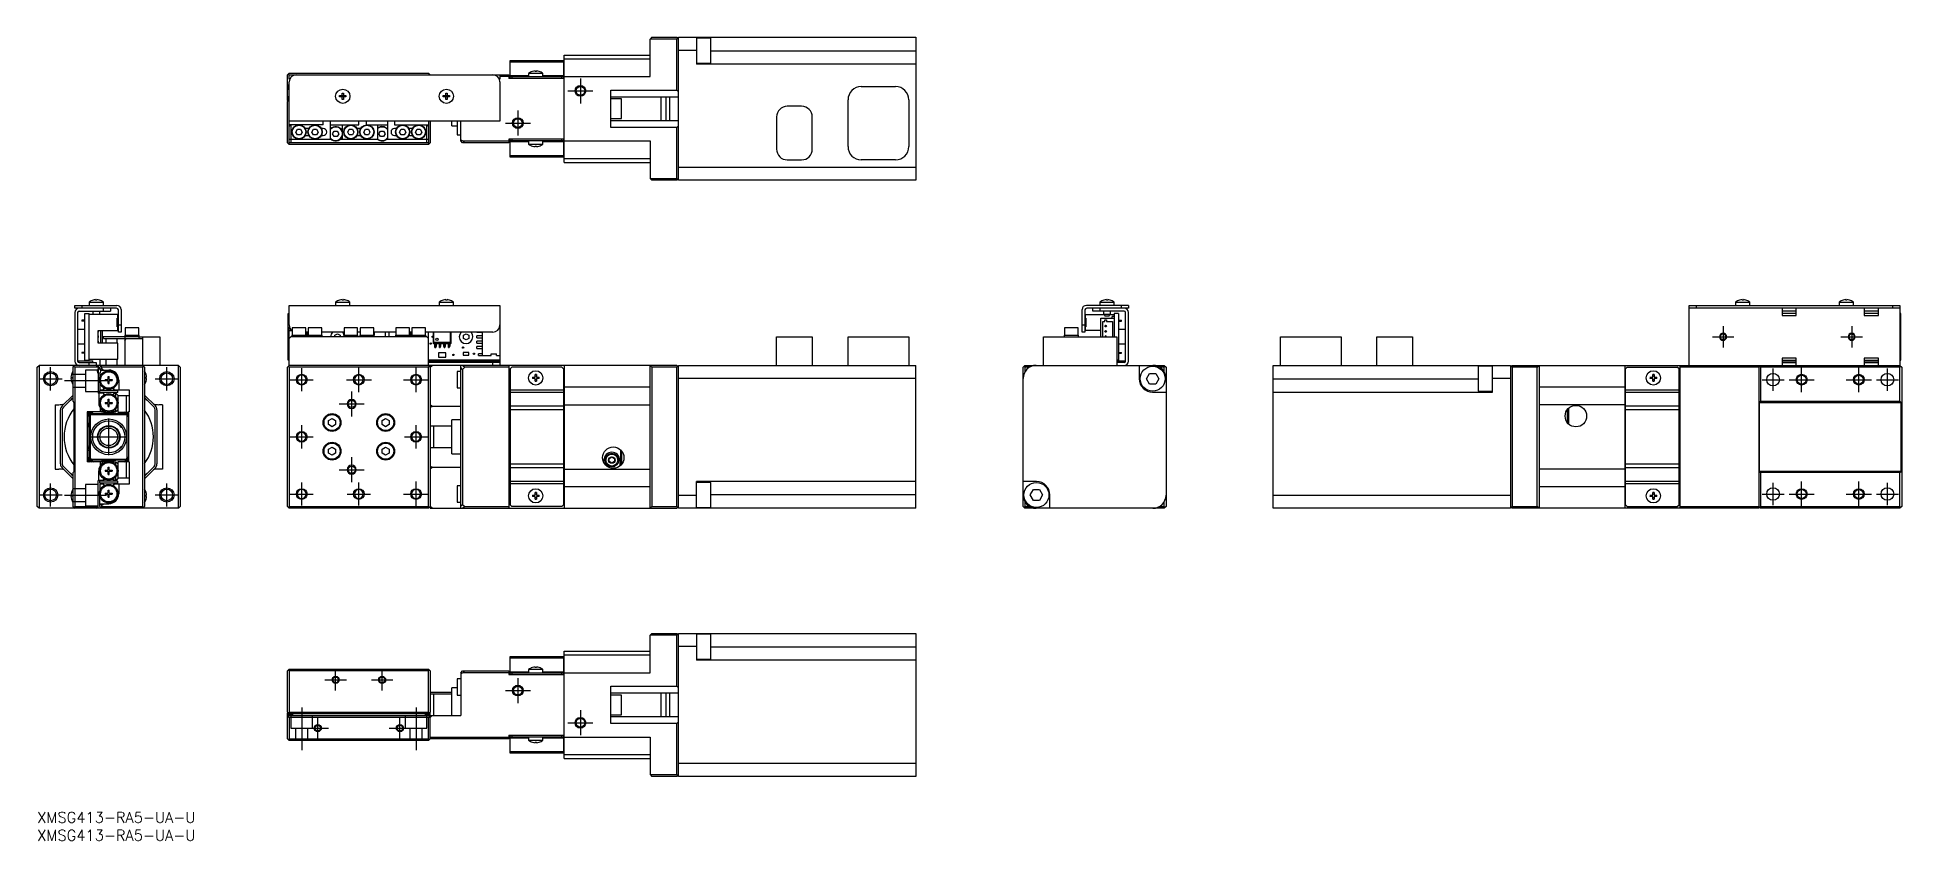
# Model space of a CAD drawing. Extents: x 0 to 522, y -8 to 217.
import ezdxf

# ---------------------------------------------------------------- set-up
doc = ezdxf.new("R2010")
doc.units = 0
doc.header["$LTSCALE"] = 0.5
doc.linetypes.add('CENTER', pattern=[50.8, 31.75, -6.35, 6.35, -6.35])
doc.linetypes.add('DASHED', pattern=[19.05, 12.7, -6.35])
for name, color, linetype in [('MSM_CENTER', 1, 'CENTER'), ('MSM_CONTINUOUS', 7, 'CONTINUOUS'), ('MSM_DASHED', 4, 'DASHED'), ('MSM_NARROW', 5, 'CONTINUOUS'), ('MSM_PART_NUMBER', 7, 'CONTINUOUS')]:
    doc.layers.add(name, color=color, linetype=linetype)
doc.styles.get("Standard").update_dxf_attribs({"font": 'txt.shx', "height": 1, "bigfont": 'bigfont.shx'})

# ---------------------------------------------------------------- blocks, each defined once
blk = doc.blocks.new('*U2')
at = {"layer": 'MSM_PART_NUMBER'}
blk.add_text('XMSG413-RA5-UA-U', height=3, dxfattribs=at).set_placement((0, -3))
blk = doc.blocks.new('*U3')
at = {"layer": 'MSM_PART_NUMBER'}
blk.add_text('XMSG413-RA5-UA-U', height=3, dxfattribs=at).set_placement((0, -8))

msp = doc.modelspace()

# ---------------------------------------------------------------- linework, layer by layer
at = {"layer": 'MSM_CENTER'}
for p, q in [((152, 205.3), (152, 198.3)), ((148.5, 201.8), (155.5, 201.8)), ((134.5, 196.3), (134.5, 189.3)), ((131, 192.8), (138, 192.8)), ((471.8, 136), (471.8, 130)), ((507.8, 136), (507.8, 130)), ((468.8, 133), (474.8, 133)), ((504.8, 133), (510.8, 133)), ((0.486544, 121.263456), (6.986544, 121.263456)), ((3.736544, 118.013456), (3.736544, 124.513456)), ((19.393953, 120.694929), (7.57379, 120.694929)), ((33.013456, 121.263456), (39.513456, 121.263456)), ((36.263456, 118.013456), (36.263456, 124.513456)), ((70.75, 121), (77.25, 121)), ((74, 117.75), (74, 124.25)), ((86.5, 121), (93.5, 121)), ((90, 117.5), (90, 124.5)), ((102.5, 121), (109.5, 121)), ((106, 117.5), (106, 124.5)), ((482.7, 121), (488.9, 121)), ((485.8, 117.9), (485.8, 124.1)), ((490.3, 121), (497.3, 121)), ((493.8, 117.5), (493.8, 124.5)), ((506.3, 121), (513.3, 121)), ((509.8, 117.5), (509.8, 124.5)), ((514.7, 121), (520.9, 121)), ((517.8, 117.9), (517.8, 124.1)), ((88, 110.7), (88, 117.7)), ((20, 99.85), (20, 110.15)), ((84.5, 114.2), (91.5, 114.2)), ((14.85, 105), (25.15, 105)), ((23.561743, 107.750005), (23.561948, 107.750005)), ((70.75, 105), (77.25, 105)), ((74, 101.75), (74, 108.25)), ((102.75, 105), (109.25, 105)), ((106, 101.75), (106, 108.25)), ((23.561948, 102.249995), (23.561743, 102.249995)), ((88, 92.3), (88, 99.3)), ((84.5, 95.8), (91.5, 95.8)), ((0.486544, 88.736544), (6.986544, 88.736544)), ((3.736544, 85.486544), (3.736544, 91.986544)), ((33.013456, 88.736544), (39.513456, 88.736544)), ((36.263456, 85.486544), (36.263456, 91.986544)), ((70.75, 89), (77.25, 89)), ((74, 85.75), (74, 92.25)), ((86.75, 89), (93.25, 89)), ((90, 85.75), (90, 92.25)), ((102.5, 89), (109.5, 89)), ((106, 85.5), (106, 92.5)), ((482.7, 89), (488.9, 89)), ((485.8, 85.9), (485.8, 92.1)), ((490.3, 89), (497.3, 89)), ((493.8, 85.5), (493.8, 92.5)), ((506.3, 89), (513.3, 89)), ((509.8, 85.5), (509.8, 92.5)), ((514.7, 89), (520.9, 89)), ((517.8, 85.9), (517.8, 92.1)), ((7.57379, 88.694929), (19.393953, 88.694929)), ((80.5, 37), (86.5, 37)), ((83.5, 34), (83.5, 40)), ((93.5, 37), (99.5, 37)), ((96.5, 34), (96.5, 40)), ((134.5, 37.5), (134.5, 30.5)), ((131, 34), (138, 34)), ((74, 29.264857), (74, 17.326492)), ((78.5, 20.5), (78.5, 26.5)), ((101.5, 20.5), (101.5, 26.5)), ((106, 29.264857), (106, 17.326492)), ((152, 28.5), (152, 21.5)), ((75.5, 23.5), (81.5, 23.5)), ((98.5, 23.5), (104.5, 23.5)), ((148.5, 25), (155.5, 25))]:
    msp.add_line(p, q, dxfattribs=at)
at = {"layer": 'MSM_CONTINUOUS'}
for p, q in [((172, 216.8), (171.5, 216.3)), ((179, 216.3), (171.5, 216.3)), ((171.5, 205.8), (171.5, 216.3)), ((172, 216.8), (179, 216.8)), ((179.5, 216.3), (179, 216.8)), ((179, 216.3), (179.25, 216.55)), ((179, 202.05), (179, 216.3)), ((179.5, 176.8), (179.5, 216.8)), ((179.5, 216.8), (245.9, 216.8)), ((184.5, 216.8), (184.5, 209.311775)), ((188.5, 216.563456), (184.5, 216.563456)), ((188.5, 209.563456), (188.5, 216.563456)), ((245.9, 216.8), (245.9, 176.8)), ((132.3, 205.3), (132.3, 210.3)), ((132.3, 210.3), (147.3, 210.3)), ((147.3, 209.860661), (132.3, 209.860661)), ((147.3, 210.3), (147.3, 205.3)), ((147.5, 181.8), (147.5, 211.8)), ((147.5, 211.8), (171.5, 211.8)), ((147.5, 210.8), (171.5, 210.8)), ((184.5, 213.1), (179.5, 213.1)), ((184.5, 209.563456), (188.5, 209.563456)), ((245.9, 209.311775), (184.5, 209.311775)), ((188.5, 213.011775), (245.9, 213.011775)), ((70.5, 206.8), (70, 206.3)), ((70, 199.1), (70, 206.3)), ((70.5, 206.3), (70.25, 206.55)), ((70.5, 206.8), (109.5, 206.8)), ((70.5, 206.3), (132, 206.3)), ((70.5, 205.1), (70.5, 206.3)), ((70.66697, 205.1), (70.5, 205.1)), ((70.5, 187.3), (70.5, 204.3)), ((110, 206.3), (109.5, 206.8)), ((109.75, 206.55), (109.5, 206.3)), ((129.5, 205.1), (129.33303, 205.1)), ((129.5, 206.3), (129.5, 205.1)), ((132, 205.8), (129.5, 205.8)), ((129.5, 204.3), (129.5, 193.3)), ((132, 206.3), (132, 205.3)), ((147.5, 205.3), (132, 205.3)), ((132.3, 206.092894), (137.5, 206.092894)), ((132.3, 205.8), (147.3, 205.8)), ((132.8, 205.8), (132.8, 205.3)), ((141.5, 206.698), (137.5, 206.698)), ((137.5, 206.698), (137.5, 205.8)), ((138.571291, 207.255733), (138.55, 207.255733)), ((139.3, 207.255733), (139.3, 207.387476)), ((139.7, 207.255733), (139.3, 207.255733)), ((139.7, 207.387476), (139.7, 207.255733)), ((140.45, 207.255733), (140.428709, 207.255733)), ((141.5, 205.8), (141.5, 206.698)), ((141.5, 206.092894), (147.3, 206.092894)), ((146.8, 205.3), (146.8, 205.8)), ((147.5, 205.8), (171.5, 205.8)), ((70, 199.8), (70.5, 200.3)), ((70.5, 199.8), (70, 199.8)), ((70, 199.6), (70.5, 199.6)), ((70.5, 199.3), (70, 198.8)), ((70.1, 199), (70, 199.1)), ((70, 187.3), (70, 198.8)), ((70.1, 198.9), (70.1, 199.1)), ((70.2, 203.5), (70.2, 202.3)), ((70.2, 203.5), (70.5, 203.5)), ((70.2, 202.3), (70.5, 202.3)), ((70.5, 198.8), (70.25, 199.05)), ((70.5, 199.4), (70.4, 199.4)), ((70.4, 199.4), (70.4, 199.2)), ((84.613638, 200.12), (84.613638, 200.48)), ((84.613638, 200.48), (85.32, 200.48)), ((85.32, 200.12), (84.613638, 200.12)), ((85.32, 201.186362), (85.68, 201.186362)), ((85.32, 200.48), (85.32, 201.186362)), ((85.330372, 200.469628), (85.32, 200.48)), ((85.330372, 200.130373), (85.32, 200.12)), ((85.32, 199.413639), (85.32, 200.12)), ((85.68, 199.413639), (85.32, 199.413639)), ((85.330372, 200.469628), (85.669628, 200.469628)), ((85.330372, 200.130373), (85.330372, 200.469628)), ((85.669628, 200.130373), (85.330372, 200.130373)), ((85.669628, 200.469628), (85.68, 200.48)), ((85.669628, 200.469628), (85.669628, 200.130373)), ((85.669628, 200.130373), (85.68, 200.12)), ((85.68, 201.186362), (85.68, 200.48)), ((85.68, 200.48), (86.386361, 200.48)), ((86.386361, 200.12), (85.68, 200.12)), ((85.68, 200.12), (85.68, 199.413639)), ((86.386361, 200.48), (86.386361, 200.12)), ((113.613638, 200.48), (114.32, 200.48)), ((113.613638, 200.12), (113.613638, 200.48)), ((114.32, 200.12), (113.613638, 200.12)), ((114.32, 201.186362), (114.68, 201.186362)), ((114.32, 200.48), (114.32, 201.186362)), ((114.330372, 200.469628), (114.32, 200.48)), ((114.330372, 200.130373), (114.32, 200.12)), ((114.32, 199.413639), (114.32, 200.12)), ((114.68, 199.413639), (114.32, 199.413639)), ((114.330372, 200.469628), (114.669628, 200.469628)), ((114.330372, 200.130373), (114.330372, 200.469628)), ((114.669628, 200.130373), (114.330372, 200.130373)), ((114.669628, 200.469628), (114.68, 200.48)), ((114.669628, 200.469628), (114.669628, 200.130373)), ((114.669628, 200.130373), (114.68, 200.12)), ((114.68, 201.186362), (114.68, 200.48)), ((114.68, 200.48), (115.386361, 200.48)), ((114.68, 200.12), (114.68, 199.413639)), ((115.386361, 200.12), (114.68, 200.12)), ((115.386361, 200.48), (115.386361, 200.12)), ((160.5, 202.05), (179, 202.05)), ((160.5, 191.55), (160.5, 202.05)), ((179.5, 200.05), (160.5, 200.05)), ((163.5, 199.55), (160.5, 199.55)), ((163.5, 194.05), (163.5, 199.55)), ((174.5, 200.05), (174.5, 193.55)), ((176, 193.55), (176, 200.05)), ((177, 193.55), (177, 200.05)), ((179.5, 201.55), (179, 202.05)), ((226.9, 186.2), (226.9, 199.3)), ((230.6, 203), (240.2, 203)), ((243.9, 199.3), (243.9, 186.2)), ((129.5, 193.3), (70.5, 193.3)), ((80, 192.3), (80, 193.3)), ((82, 193.3), (82, 188.3)), ((90, 192.3), (90, 193.3)), ((92, 193.3), (92, 192.3)), ((98, 193.3), (98, 188.3)), ((100, 193.3), (100, 192.3)), ((109.5, 193.3), (109.5, 187.3)), ((110, 193.3), (110, 187.3)), ((116, 192.05), (116, 193.3)), ((117.5, 193.3), (117.5, 189.55)), ((118.5, 187.8), (118.5, 193.3)), ((160.5, 194.05), (163.5, 194.05)), ((160.5, 193.55), (179.5, 193.55)), ((206.9, 194.5), (206.9, 185.5)), ((213.9, 197.5), (209.9, 197.5)), ((216.9, 185.5), (216.9, 194.5)), ((70.5, 191.8), (71, 192.3)), ((80, 192.3), (70.5, 192.3)), ((70.5, 188.3), (82.177124, 188.3)), ((71, 192.3), (71, 187.3)), ((72.383975, 190.3), (72.816987, 191.05)), ((72.816987, 189.55), (72.383975, 190.3)), ((72.816987, 191.05), (73.683013, 191.05)), ((73.683013, 189.55), (72.816987, 189.55)), ((73.683013, 191.05), (74.116025, 190.3)), ((74.116025, 190.3), (73.683013, 189.55)), ((76.017949, 191.3), (74.982051, 191.3)), ((74.982051, 189.3), (76.017949, 189.3)), ((76.883975, 190.3), (77.316987, 191.05)), ((77.316987, 189.55), (76.883975, 190.3)), ((77.316987, 191.05), (78.183013, 191.05)), ((78.183013, 189.55), (77.316987, 189.55)), ((78.183013, 191.05), (78.616025, 190.3)), ((78.616025, 190.3), (78.183013, 189.55)), ((80, 191.3), (79.482051, 191.3)), ((79.482051, 189.3), (80, 189.3)), ((82, 192.3), (90, 192.3)), ((82.633975, 189.8), (83.066987, 190.55)), ((83.066987, 189.05), (82.633975, 189.8)), ((83.066987, 190.55), (83.933013, 190.55)), ((83.933013, 189.05), (83.066987, 189.05)), ((83.933013, 190.55), (84.366025, 189.8)), ((84.366025, 189.8), (83.933013, 189.05)), ((84.822876, 188.3), (95.3, 188.3)), ((85.3, 192.3), (85.3, 188.3)), ((86.883975, 190.3), (87.316987, 191.05)), ((87.316987, 189.55), (86.883975, 190.3)), ((87.316987, 191.05), (88.183013, 191.05)), ((88.183013, 189.55), (87.316987, 189.55)), ((88.183013, 191.05), (88.616025, 190.3)), ((88.616025, 190.3), (88.183013, 189.55)), ((90.517949, 191.3), (89.482051, 191.3)), ((89.482051, 189.3), (90.517949, 189.3)), ((91.383975, 190.3), (91.816987, 191.05)), ((91.816987, 189.55), (91.383975, 190.3)), ((91.816987, 191.05), (92.683013, 191.05)), ((92.683013, 189.55), (91.816987, 189.55)), ((92, 192.3), (98, 192.3)), ((92.683013, 191.05), (93.116025, 190.3)), ((93.116025, 190.3), (92.683013, 189.55)), ((95.3, 188.3), (95.3, 192.3)), ((95.633975, 189.8), (96.066987, 190.55)), ((96.066987, 189.05), (95.633975, 189.8)), ((96.066987, 190.55), (96.933013, 190.55)), ((96.933013, 189.05), (96.066987, 189.05)), ((96.933013, 190.55), (97.366025, 189.8)), ((97.366025, 189.8), (96.933013, 189.05)), ((97.822876, 188.3), (109.5, 188.3)), ((100, 192.3), (109.5, 192.3)), ((100.517949, 191.3), (100, 191.3)), ((100, 189.3), (100.517949, 189.3)), ((101.383975, 190.3), (101.816987, 191.05)), ((101.816987, 189.55), (101.383975, 190.3)), ((101.816987, 191.05), (102.683013, 191.05)), ((102.683013, 189.55), (101.816987, 189.55)), ((102.683013, 191.05), (103.116025, 190.3)), ((103.116025, 190.3), (102.683013, 189.55)), ((105.017949, 191.3), (103.982051, 191.3)), ((103.982051, 189.3), (105.017949, 189.3)), ((105.883975, 190.3), (106.316987, 191.05)), ((106.316987, 189.55), (105.883975, 190.3)), ((106.316987, 191.05), (107.183013, 191.05)), ((107.183013, 189.55), (106.316987, 189.55)), ((107.183013, 191.05), (107.616025, 190.3)), ((107.616025, 190.3), (107.183013, 189.55)), ((109, 187.3), (109, 192.3)), ((109, 192.3), (109.5, 191.8)), ((116, 192.05), (117.5, 192.05)), ((117.5, 189.55), (118.5, 189.55)), ((118.5, 188.106187), (119.112372, 187.8)), ((147.5, 188.3), (132, 188.3)), ((132, 188.3), (132, 187.3)), ((132.3, 183.3), (132.3, 188.3)), ((132.8, 188.3), (132.8, 187.8)), ((146.8, 187.8), (146.8, 188.3)), ((147.3, 188.3), (147.3, 183.3)), ((179, 191.55), (160.5, 191.55)), ((179, 191.55), (179.5, 192.05)), ((179, 177.3), (179, 191.55)), ((70, 187.3), (70.5, 186.8)), ((70.25, 187.05), (70.5, 187.3)), ((109.5, 187.3), (70.5, 187.3)), ((109.5, 186.8), (70.5, 186.8)), ((109.5, 187.3), (109.75, 187.05)), ((109.5, 186.8), (110, 187.3)), ((119, 187.3), (118.5, 187.8)), ((132, 187.3), (119, 187.3)), ((119.112372, 187.8), (132, 187.8)), ((119.112372, 187.8), (119.612372, 187.3)), ((147.3, 187.8), (132.3, 187.8)), ((137.5, 187.507107), (132.3, 187.507107)), ((132.3, 183.73934), (147.3, 183.73934)), ((147.3, 183.3), (132.3, 183.3)), ((137.5, 187.8), (137.5, 186.902001)), ((137.5, 186.902001), (141.5, 186.902001)), ((138.55, 186.344268), (138.571291, 186.344268)), ((139.3, 186.344268), (139.7, 186.344268)), ((139.3, 186.212525), (139.3, 186.344268)), ((139.7, 186.344268), (139.7, 186.212525)), ((140.428709, 186.344268), (140.45, 186.344268)), ((141.5, 186.902001), (141.5, 187.8)), ((147.3, 187.507107), (141.5, 187.507107)), ((147.5, 187.8), (171.5, 187.8)), ((171.5, 182.8), (147.5, 182.8)), ((171.5, 187.8), (171.5, 177.3)), ((147.5, 181.8), (171.5, 181.8)), ((179.5, 180.5), (245.9, 180.5)), ((209.9, 182.5), (213.9, 182.5)), ((240.2, 182.5), (230.6, 182.5)), ((171.5, 177.3), (179, 177.3)), ((171.5, 177.3), (172, 176.8)), ((179, 176.8), (172, 176.8)), ((179.25, 177.05), (179, 177.3)), ((179, 176.8), (179.5, 177.3)), ((245.9, 176.8), (179.5, 176.8)), ((10.5, 141), (10.5, 141.8)), ((10.5, 141.8), (22.3, 141.8)), ((22.2, 141), (10.5, 141)), ((12.5, 141.8), (12.5, 141)), ((14.5, 142.697999), (18.5, 142.697999)), ((14.5, 142.697999), (14.5, 141.8)), ((15.613638, 143.269522), (15.611384, 143.274144)), ((16.32, 143.269522), (16.32, 143.389859)), ((16.68, 143.269522), (16.32, 143.269522)), ((16.68, 143.389859), (16.68, 143.269522)), ((17.388616, 143.274144), (17.386361, 143.269522)), ((18.5, 141.8), (18.5, 142.697999)), ((18.5, 140.2), (18.5, 141)), ((20.5, 141), (20.5, 140.2)), ((70.5, 136.3), (70.5, 141.8)), ((70.5, 141.8), (129.5, 141.8)), ((83.5, 142.697999), (87.5, 142.697999)), ((83.5, 142.697999), (83.5, 141.8)), ((84.613638, 143.269522), (84.611384, 143.274144)), ((85.32, 143.269522), (85.32, 143.389859)), ((85.68, 143.269522), (85.32, 143.269522)), ((85.68, 143.389859), (85.68, 143.269522)), ((86.388616, 143.274144), (86.386361, 143.269522)), ((87.5, 141.8), (87.5, 142.697999)), ((112.5, 142.697999), (116.5, 142.697999)), ((112.5, 142.697999), (112.5, 141.8)), ((113.613638, 143.269522), (113.611384, 143.274144)), ((114.32, 143.269522), (114.32, 143.389859)), ((114.68, 143.269522), (114.32, 143.269522)), ((114.68, 143.389859), (114.68, 143.269522)), ((115.388616, 143.274144), (115.386361, 143.269522)), ((116.5, 141.8), (116.5, 142.697999)), ((129.5, 141.8), (129.5, 125)), ((305.4, 141.8), (293.6, 141.8)), ((305.4, 141), (293.7, 141)), ((295.4, 140.2), (295.4, 141)), ((297.4, 142.697999), (301.4, 142.697999)), ((297.4, 142.697999), (297.4, 141.8)), ((297.4, 141), (297.4, 140.2)), ((298.513638, 143.269522), (298.511384, 143.274144)), ((299.22, 143.269522), (299.22, 143.389859)), ((299.58, 143.269522), (299.22, 143.269522)), ((299.58, 143.389859), (299.58, 143.269522)), ((300.288616, 143.274144), (300.286361, 143.269522)), ((301.4, 141.8), (301.4, 142.697999)), ((303.4, 141), (303.4, 141.8)), ((305.4, 141.8), (305.4, 141)), ((462.3, 141.8), (521.3, 141.8)), ((462.3, 125), (462.3, 141.8)), ((521.3, 141), (462.3, 141)), ((464.3, 141.8), (464.3, 141)), ((475.3, 142.697999), (479.3, 142.697999)), ((475.3, 142.697999), (475.3, 141.8)), ((476.413638, 143.269522), (476.411384, 143.274144)), ((477.12, 143.269522), (477.12, 143.389859)), ((477.48, 143.269522), (477.12, 143.269522)), ((477.48, 143.389859), (477.48, 143.269522)), ((478.188616, 143.274144), (478.186361, 143.269522)), ((479.3, 141.8), (479.3, 142.697999)), ((488.3, 141), (488.3, 139)), ((492.3, 139), (492.3, 141)), ((504.3, 142.697999), (508.3, 142.697999)), ((504.3, 142.697999), (504.3, 141.8)), ((505.413638, 143.269522), (505.411384, 143.274144)), ((506.12, 143.269522), (506.12, 143.389859)), ((506.48, 143.269522), (506.12, 143.269522)), ((506.48, 143.389859), (506.48, 143.269522)), ((507.188616, 143.274144), (507.186361, 143.269522)), ((508.3, 141.8), (508.3, 142.697999)), ((511.3, 141), (511.3, 139)), ((515.3, 139), (515.3, 141)), ((519.3, 141), (519.3, 141.8)), ((521.3, 141.8), (521.3, 125)), ((10.5, 139.8), (10.5, 126.2)), ((11.3, 139.8), (11.3, 126.2)), ((11.7, 140.2), (20.5, 140.2)), ((12.5, 137.625), (12.5, 137.375)), ((13.3, 137.625), (12.5, 137.625)), ((13.3, 137.375), (12.5, 137.375)), ((13.3, 126.5), (13.3, 139.5)), ((13.3, 139.5), (14.5, 139.5)), ((14.5, 126.5), (14.5, 139.5)), ((22.5, 139.25), (14.5, 139.25)), ((15.5, 140.199981), (15.5, 139.3)), ((15.5, 139.3), (17.5, 139.3)), ((15.5, 139.3), (15.55, 139.25)), ((17.45, 139.25), (17.5, 139.3)), ((17.5, 139.3), (17.5, 140.199981)), ((22.4, 135.75), (22.4, 138.25)), ((22.5, 138.25), (22.4, 138.25)), ((22.4, 137.45), (22.5, 137.45)), ((22.4, 137.075), (22.5, 137.075)), ((22.4, 136.925), (22.5, 136.925)), ((22.4, 136.55), (22.5, 136.55)), ((22.5, 135.75), (22.4, 135.75)), ((22.5, 138.25), (22.5, 139.25)), ((22.5, 136.55), (22.5, 137.45)), ((22.5, 134.75), (22.5, 135.75)), ((22.7, 134.3), (22.7, 140.5)), ((22.7, 136.3), (23.5, 136.3)), ((23.5, 140.6), (23.5, 134.3)), ((70.2, 126.5), (70.2, 139.5)), ((70.2, 139.5), (70.5, 139.5)), ((70.5, 125), (70.5, 135.75)), ((70.577111, 135.75), (70.5, 135.75)), ((292.4, 134.3), (292.4, 140.6)), ((292.4, 136.3), (293.2, 136.3)), ((293.2, 140.5), (293.2, 134.3)), ((293.4, 139.25), (298.45, 139.25)), ((293.4, 138.25), (293.4, 139.25)), ((293.4, 138.25), (293.5, 138.25)), ((293.5, 137.45), (293.4, 137.45)), ((293.4, 137.45), (293.4, 136.55)), ((293.5, 137.075), (293.4, 137.075)), ((293.5, 136.925), (293.4, 136.925)), ((293.5, 136.55), (293.4, 136.55)), ((293.4, 134.75), (293.4, 135.75)), ((293.4, 135.75), (293.5, 135.75)), ((293.5, 138.25), (293.5, 135.75)), ((304.2, 140.2), (295.4, 140.2)), ((297.7, 133), (297.7, 138.25)), ((297.7, 138.25), (301.4, 138.25)), ((298.2, 137.25), (298.75, 137.25)), ((298.2, 133), (298.2, 137.25)), ((298.4, 140.199981), (298.4, 139.3)), ((298.4, 139.3), (300.4, 139.3)), ((298.4, 139.3), (298.6, 139.1)), ((298.6, 139.1), (298.9, 138.8)), ((298.75, 137.75), (299.25, 137.75)), ((298.75, 137.25), (298.75, 137.75)), ((299.9, 138.8), (298.9, 138.8)), ((299.25, 137.75), (299.25, 137.25)), ((299.25, 137.25), (300.9, 137.25)), ((299.9, 138.8), (300.2, 139.1)), ((300.2, 139.1), (300.4, 139.3)), ((300.35, 139.25), (301.4, 139.25)), ((300.4, 139.3), (300.4, 140.199981)), ((301.4, 138.705), (300.85, 138.705)), ((300.85, 138.25), (300.85, 138.705)), ((300.9, 137.25), (300.9, 133)), ((302.6, 139.5), (301.4, 139.5)), ((301.4, 139.5), (301.4, 133)), ((302.6, 139.5), (302.6, 126.5)), ((302.6, 137.625), (303.4, 137.625)), ((302.6, 137.375), (303.4, 137.375)), ((303.4, 137.375), (303.4, 137.625)), ((304.6, 126.2), (304.6, 139.8)), ((305.4, 126.2), (305.4, 139.8)), ((492.3, 140.2), (488.3, 140.2)), ((492.3, 139.5), (488.3, 139.5)), ((488.3, 139), (492.3, 139)), ((515.3, 140.2), (511.3, 140.2)), ((515.3, 139.5), (511.3, 139.5)), ((511.3, 139), (515.3, 139)), ((521.6, 139.5), (521.3, 139.5)), ((521.6, 126.5), (521.6, 139.5)), ((13.3, 135), (11.3, 135)), ((11.3, 131), (13.3, 131)), ((17, 134.75), (22.5, 134.75)), ((17, 131.25), (17, 134.75)), ((22.5, 131.25), (17, 131.25)), ((17.7, 134.75), (17.7, 131.25)), ((18.2, 134.75), (18.2, 131.25)), ((18.5, 133), (18.2, 133)), ((18.5, 132.5), (18.5, 133.000002)), ((28.5, 133.000002), (18.5, 133.000002)), ((18.5, 132.5), (29.5, 132.5)), ((19.3, 131.25), (19.3, 132.5)), ((22.3, 132.5), (22.3, 131.25)), ((22.5, 126.75), (22.5, 131.25)), ((23.5, 134.3), (22.7, 134.3)), ((24.5, 133.5), (28.5, 133.5)), ((24.5, 133.5), (24.5, 125)), ((24.5, 132), (25, 132.5)), ((28.4, 135.5), (24.6, 135.5)), ((24.6, 135.5), (24.6, 133.5)), ((28.4, 133.5), (28.4, 135.5)), ((28.5, 132.5), (28.5, 133.5)), ((28.5, 133), (34.3, 133)), ((29.5, 125), (29.5, 133)), ((34.3, 133), (34.3, 125)), ((70.5, 134.75), (71.236077, 134.75)), ((71, 133), (70.5, 132.5)), ((109, 133), (71, 133)), ((71.25, 133.5), (75.25, 133.5)), ((71.25, 133.5), (71.25, 133)), ((75.15, 135.5), (71.35, 135.5)), ((71.35, 135.5), (71.35, 133.5)), ((75.15, 133.5), (75.15, 135.5)), ((75.85, 134.3), (75.15, 134.3)), ((75.25, 133), (75.25, 133.5)), ((75.5, 133), (75.5, 134.3)), ((75.75, 133.5), (79.75, 133.5)), ((75.75, 133.5), (75.75, 133)), ((79.65, 135.5), (75.85, 135.5)), ((75.85, 135.5), (75.85, 133.5)), ((79.65, 133.5), (79.65, 135.5)), ((85.85, 134.3), (79.65, 134.3)), ((79.665, 133.5), (79.665, 134.3)), ((79.75, 133), (79.75, 133.5)), ((83.25, 133.433013), (84, 133.866025)), ((83.25, 133), (83.25, 133.433013)), ((84, 133.866025), (84.75, 133.433013)), ((84.75, 133.433013), (84.75, 133)), ((85.75, 133.5), (89.75, 133.5)), ((85.75, 133.5), (85.75, 133)), ((89.65, 135.5), (85.85, 135.5)), ((85.85, 135.5), (85.85, 133.5)), ((89.65, 133.5), (89.65, 135.5)), ((90.35, 134.3), (89.65, 134.3)), ((89.75, 133), (89.75, 133.5)), ((90.25, 133.5), (94.25, 133.5)), ((90.25, 133.5), (90.25, 133)), ((94.15, 135.5), (90.35, 135.5)), ((90.35, 135.5), (90.35, 133.5)), ((94.15, 133.5), (94.15, 135.5)), ((100.35, 134.3), (94.15, 134.3)), ((94.245, 134.3), (94.245, 133.5)), ((94.25, 133), (94.25, 133.5)), ((97.445, 133), (97.445, 134.3)), ((98.3725, 134.3), (98.3725, 133)), ((100.25, 133.5), (104.25, 133.5)), ((100.25, 133.5), (100.25, 133)), ((104.15, 135.5), (100.35, 135.5)), ((100.35, 135.5), (100.35, 133.5)), ((104.15, 133.5), (104.15, 135.5)), ((104.85, 134.3), (104.15, 134.3)), ((104.25, 133), (104.25, 133.5)), ((104.5, 133), (104.5, 134.3)), ((104.75, 133.5), (108.75, 133.5)), ((104.75, 133.5), (104.75, 133)), ((108.65, 135.5), (104.85, 135.5)), ((104.85, 135.5), (104.85, 133.5)), ((108.65, 133.5), (108.65, 135.5)), ((127.5, 134.3), (108.65, 134.3)), ((108.75, 133), (108.75, 133.5)), ((109.5, 132.5), (109, 133)), ((109.5, 125), (109.5, 134.3)), ((110.855, 131.15), (110.855, 134.3)), ((110.855, 131.471421), (115.755, 131.471421)), ((110.855, 131.471421), (110.855308, 131.465873)), ((110.855, 131.15), (110.855308, 131.144452)), ((110.855308, 131.465873), (110.856231, 131.46036)), ((110.855308, 131.144452), (110.856231, 131.138938)), ((110.856231, 131.46036), (110.857763, 131.454914)), ((110.856231, 131.138938), (110.857763, 131.133493)), ((110.857763, 131.454914), (110.859894, 131.449571)), ((110.857763, 131.133493), (110.859894, 131.128149)), ((110.859894, 131.449571), (110.862612, 131.444362)), ((110.859894, 131.128149), (110.862612, 131.12294)), ((110.862612, 131.444362), (110.865899, 131.439319)), ((110.862612, 131.12294), (110.865899, 131.117898)), ((110.865899, 131.439319), (110.869736, 131.434475)), ((110.865899, 131.117898), (110.869736, 131.113054)), ((110.869736, 131.434475), (110.874098, 131.429859)), ((110.869736, 131.113054), (110.874098, 131.108437)), ((110.874098, 131.429859), (110.878959, 131.425498)), ((110.874098, 131.108437), (110.878959, 131.104077)), ((110.878959, 131.425498), (110.884289, 131.421421)), ((110.878959, 131.104077), (110.884289, 131.1)), ((110.884289, 131.421421), (110.890055, 131.417653)), ((110.884289, 131.1), (110.890055, 131.096231)), ((110.890055, 131.417653), (110.896221, 131.414215)), ((110.890055, 131.096231), (110.896221, 131.092794)), ((110.896221, 131.414215), (110.90275, 131.411131)), ((110.896221, 131.092794), (110.90275, 131.089709)), ((110.90275, 131.411131), (110.909601, 131.408418)), ((110.90275, 131.089709), (110.909601, 131.086996)), ((110.909601, 131.408418), (110.916732, 131.406093)), ((110.909601, 131.086996), (110.916732, 131.084672)), ((110.916732, 131.406093), (110.924098, 131.404171)), ((110.916732, 131.084672), (110.924098, 131.08275)), ((110.924098, 131.404171), (110.931655, 131.402664)), ((110.924098, 131.08275), (110.931655, 131.081243)), ((110.931655, 131.402664), (110.939356, 131.401581)), ((110.931655, 131.081243), (110.939356, 131.08016)), ((110.939356, 131.401581), (110.947154, 131.400929)), ((110.939356, 131.08016), (110.947154, 131.079507)), ((110.947154, 131.400929), (110.955, 131.400711)), ((110.947154, 131.079507), (110.955, 131.079289)), ((110.955, 131.05), (110.955, 134.3)), ((115.655, 131.400711), (110.955, 131.400711)), ((110.955, 131.079289), (115.655, 131.079289)), ((115.655, 131.05), (110.955, 131.05)), ((111.185, 131.05), (111.185, 130.316395)), ((111.185, 130.94), (111.615, 130.94)), ((111.615, 130.61), (111.185, 130.61)), ((111.615, 130.51), (111.185, 130.51)), ((111.615, 131.05), (111.615, 130.316395)), ((112.455, 131.05), (112.455, 130.316395)), ((112.455, 130.94), (112.885, 130.94)), ((112.885, 130.61), (112.455, 130.61)), ((112.885, 130.51), (112.455, 130.51)), ((112.885, 131.05), (112.885, 130.316395)), ((113.725, 131.05), (113.725, 130.316395)), ((113.725, 130.94), (114.155, 130.94)), ((114.155, 130.61), (113.725, 130.61)), ((114.155, 130.51), (113.725, 130.51)), ((114.155, 131.05), (114.155, 130.316395)), ((114.995, 131.05), (114.995, 130.316395)), ((114.995, 130.94), (115.425, 130.94)), ((115.425, 130.61), (114.995, 130.61)), ((115.425, 130.51), (114.995, 130.51)), ((115.425, 131.05), (115.425, 130.316395)), ((115.655, 131.05), (115.655, 134.3)), ((115.655, 131.400711), (115.662846, 131.400929)), ((115.655, 131.079289), (115.662846, 131.079507)), ((115.662846, 131.400929), (115.670643, 131.401581)), ((115.662846, 131.079507), (115.670643, 131.08016)), ((115.670643, 131.401581), (115.678344, 131.402664)), ((115.670643, 131.08016), (115.678344, 131.081243)), ((115.678344, 131.402664), (115.685902, 131.404171)), ((115.678344, 131.081243), (115.685902, 131.08275)), ((115.685902, 131.404171), (115.693268, 131.406093)), ((115.685902, 131.08275), (115.693268, 131.084672)), ((115.693268, 131.406093), (115.700399, 131.408418)), ((115.693268, 131.084672), (115.700399, 131.086996)), ((115.700399, 131.408418), (115.70725, 131.411131)), ((115.700399, 131.086996), (115.70725, 131.089709)), ((115.70725, 131.411131), (115.713778, 131.414215)), ((115.70725, 131.089709), (115.713778, 131.092794)), ((115.713778, 131.414215), (115.719945, 131.417653)), ((115.713778, 131.092794), (115.719945, 131.096231)), ((115.719945, 131.417653), (115.725711, 131.421421)), ((115.719945, 131.096231), (115.725711, 131.1)), ((115.725711, 131.421421), (115.731041, 131.425498)), ((115.725711, 131.1), (115.731041, 131.104077)), ((115.731041, 131.425498), (115.735902, 131.429859)), ((115.731041, 131.104077), (115.735902, 131.108437)), ((115.735902, 131.429859), (115.740264, 131.434475)), ((115.735902, 131.108437), (115.740264, 131.113054)), ((115.740264, 131.434475), (115.744101, 131.439319)), ((115.740264, 131.113054), (115.744101, 131.117898)), ((115.744101, 131.439319), (115.747388, 131.444362)), ((115.744101, 131.117898), (115.747388, 131.12294)), ((115.747388, 131.444362), (115.750106, 131.449571)), ((115.747388, 131.12294), (115.750106, 131.128149)), ((115.750106, 131.449571), (115.752237, 131.454914)), ((115.750106, 131.128149), (115.752237, 131.133493)), ((115.752237, 131.454914), (115.753769, 131.46036)), ((115.752237, 131.133493), (115.753769, 131.138938)), ((115.753769, 131.46036), (115.754692, 131.465873)), ((115.753769, 131.138938), (115.754692, 131.144452)), ((115.754692, 131.465873), (115.755, 131.471421)), ((115.754692, 131.144452), (115.755, 131.15)), ((115.755, 134.3), (115.755, 131.15)), ((119.25, 133.433013), (120, 133.866025)), ((119.25, 132.566987), (119.25, 133.433013)), ((120, 132.133975), (119.25, 132.566987)), ((120, 133.866025), (120.75, 133.433013)), ((120.75, 132.566987), (120, 132.133975)), ((120.75, 133.433013), (120.75, 132.566987)), ((123, 134.25), (123, 134.3)), ((123, 134.25), (124.5, 134.25)), ((123, 132.75), (123, 133.25)), ((124.5, 133.25), (123, 133.25)), ((123, 132.75), (124.5, 132.75)), ((123, 131.25), (123, 131.75)), ((124.5, 131.75), (123, 131.75)), ((123, 131.25), (124.5, 131.25)), ((124.5, 134.3), (124.5, 127.75)), ((206.9, 125), (206.9, 133)), ((206.9, 133), (216.9, 133)), ((216.9, 133), (216.9, 125)), ((226.9, 125), (226.9, 133)), ((226.9, 133), (243.9, 133)), ((243.9, 133), (243.9, 125)), ((281.6, 125), (281.6, 133)), ((281.6, 133), (302.1, 133)), ((287.4, 133.5), (291.4, 133.5)), ((287.4, 133.5), (287.4, 133)), ((291.3, 135.5), (287.5, 135.5)), ((287.5, 135.5), (287.5, 133.5)), ((291.3, 133.5), (291.3, 135.5)), ((291.4, 133), (291.4, 133.5)), ((293.2, 134.3), (292.4, 134.3)), ((297.7, 134.75), (293.4, 134.75)), ((302.1, 133), (302.1, 125)), ((304.6, 135), (302.6, 135)), ((302.6, 131), (304.6, 131)), ((347.9, 125), (347.9, 133)), ((347.9, 133), (364.9, 133)), ((364.9, 133), (364.9, 125)), ((374.9, 125), (374.9, 133)), ((374.9, 133), (384.9, 133)), ((384.9, 133), (384.9, 125)), ((11.5, 126.3), (15.5, 126.3)), ((11.5, 126.3), (11.5, 125.85359)), ((11.7, 125.8), (16.5, 125.8)), ((12.5, 128.625), (12.5, 128.375)), ((13.3, 128.625), (12.5, 128.625)), ((13.3, 128.375), (12.5, 128.375)), ((13.3, 126.5), (14.5, 126.5)), ((13.8, 126.3), (13.8, 126.5)), ((14.5, 126.75), (22.5, 126.75)), ((14.5, 125), (14.5, 125.8)), ((15.5, 125.8), (15.5, 126.3)), ((16.5, 125.8), (16.5, 125)), ((17.5, 126.75), (17.5, 125)), ((19.3, 125), (19.3, 126.75)), ((22.3, 126.75), (22.3, 125)), ((70.5, 126.5), (70.2, 126.5)), ((129.5, 126.5), (109.5, 126.5)), ((109.5, 126.2), (129.5, 126.2)), ((129.5, 125.8), (109.5, 125.8)), ((111.3, 130.25), (111.185, 130.316395)), ((111.3, 130), (111.3, 130.25)), ((111.3, 130), (111.5, 130)), ((111.615, 130.316395), (111.5, 130.25)), ((111.5, 130.25), (111.5, 130)), ((112.3075, 128.545), (112.3075, 127.295)), ((114.3075, 128.545), (112.3075, 128.545)), ((112.3075, 127.295), (114.3075, 127.295)), ((112.57, 130.25), (112.455, 130.316395)), ((112.57, 130), (112.57, 130.25)), ((112.57, 130), (112.77, 130)), ((112.885, 130.316395), (112.77, 130.25)), ((112.77, 130.25), (112.77, 130)), ((113.84, 130.25), (113.725, 130.316395)), ((113.84, 130), (113.84, 130.25)), ((113.84, 130), (114.04, 130)), ((114.155, 130.316395), (114.04, 130.25)), ((114.04, 130.25), (114.04, 130)), ((114.3075, 127.295), (114.3075, 128.545)), ((115.11, 130.25), (114.995, 130.316395)), ((115.11, 130), (115.11, 130.25)), ((115.11, 130), (115.31, 130)), ((115.425, 130.316395), (115.31, 130.25)), ((115.31, 130.25), (115.31, 130)), ((119.175, 128.6375), (119.175, 127.8375)), ((120.775, 128.6375), (119.175, 128.6375)), ((119.175, 127.8375), (120.775, 127.8375)), ((120.775, 127.8375), (120.775, 128.6375)), ((123, 129.75), (123, 130.25)), ((124.5, 130.25), (123, 130.25)), ((123, 129.75), (124.5, 129.75)), ((123.5, 127.75), (123.5, 128.25)), ((124.5, 128.25), (123.5, 128.25)), ((123.5, 127.75), (127, 127.75)), ((127, 128.25), (128.5, 128.25)), ((127, 127.75), (127, 128.25)), ((127.5, 125), (127.5, 125.8)), ((128.5, 127.75), (128.5, 128.25)), ((128.5, 127.75), (129.5, 127.75)), ((302.6, 126.5), (302.1, 126.5)), ((304.2, 125.8), (302.1, 125.8)), ((302.111325, 126.3), (304.4, 126.3)), ((302.6, 128.625), (303.4, 128.625)), ((302.6, 128.375), (303.4, 128.375)), ((303.4, 128.375), (303.4, 128.625)), ((304.4, 125.85359), (304.4, 126.3)), ((492.3, 127), (488.3, 127)), ((488.3, 127), (488.3, 125)), ((488.3, 126.5), (492.3, 126.5)), ((488.3, 126.3), (492.3, 126.3)), ((488.3, 125.8), (492.3, 125.8)), ((492.3, 125), (492.3, 127)), ((515.3, 127), (511.3, 127)), ((511.3, 127), (511.3, 125)), ((511.3, 126.5), (515.3, 126.5)), ((511.3, 126.3), (515.3, 126.3)), ((511.3, 125.8), (515.3, 125.8)), ((515.3, 125), (515.3, 127)), ((521.3, 126.5), (521.6, 126.5)), ((0, 124.5), (0.5, 125)), ((0, 85.5), (0, 124.5)), ((0.5, 125), (0.5, 85)), ((39.5, 125), (0.5, 125)), ((9.412524, 121.7), (9.544268, 121.7)), ((9.544268, 121.3), (9.412524, 121.3)), ((9.544268, 122.45), (9.544268, 122.428709)), ((9.544268, 121.7), (9.544268, 121.3)), ((9.544268, 120.571291), (9.544268, 120.55)), ((10, 124.5), (10.25, 124.75)), ((10, 115), (10, 124.5)), ((10.5, 125), (10.25, 124.75)), ((10.25, 124.75), (10.5, 124.5)), ((10.5, 124.5), (10.5, 85.5)), ((17, 124.5), (10.5, 124.5)), ((17, 124.5), (16.5, 125)), ((17, 125), (17, 117.2)), ((17.5, 124.5), (17.75, 124.75)), ((17.5, 124.061438), (17.5, 124.5)), ((17.5, 122.738562), (17.5, 121.614143)), ((17.5, 120.185857), (17.5, 118.2)), ((18, 124.2), (17.685031, 123.754566)), ((17.703939, 123.7), (20, 123.7)), ((18, 125), (17.75, 124.75)), ((17.75, 124.75), (18, 124.5)), ((18, 124.5), (18, 124.2)), ((29.5, 124.5), (18, 124.5)), ((18.5, 123.7), (18, 124.2)), ((19, 121.045), (19.795, 121.045)), ((19, 121.045), (19, 120.755)), ((19, 120.755), (19.795, 120.755)), ((19.529993, 120.755), (19.529993, 121.045)), ((19.855, 121.9), (20.145, 121.9)), ((19.855, 121.105), (19.855, 121.9)), ((20.145, 121.370007), (19.855, 121.370007)), ((19.855, 119.9), (19.855, 120.695)), ((19.855, 120.429993), (20.145, 120.429993)), ((20.145, 121.105), (20.145, 121.9)), ((20.145, 119.9), (20.145, 120.695)), ((20.205, 121.045), (21, 121.045)), ((20.205, 120.755), (21, 120.755)), ((20.470006, 120.755), (20.470006, 121.045)), ((21, 121.045), (21, 120.755)), ((22.8, 120.9), (22.8, 118.2)), ((30, 124.5), (29.5, 125)), ((29.5, 124.5), (29.75, 124.75)), ((29.5, 85.5), (29.5, 124.5)), ((30, 124.5), (30, 85.5)), ((30.455732, 122.428709), (30.455732, 122.45)), ((30.455732, 121.7), (30.587475, 121.7)), ((30.455732, 121.3), (30.455732, 121.7)), ((30.587475, 121.3), (30.455732, 121.3)), ((30.455732, 120.55), (30.455732, 120.571291)), ((39.5, 85), (39.5, 125)), ((39.5, 125), (40, 124.5)), ((40, 124.5), (40, 85.5)), ((70, 124.5), (70.5, 125)), ((70, 85.5), (70, 124.5)), ((70.25, 124.75), (70.5, 124.5)), ((179, 125), (70.5, 125)), ((109.5, 124.5), (70.5, 124.5)), ((70.5, 124.5), (70.5, 85.5)), ((109.5, 125), (110, 124.5)), ((109.5, 124.5), (109.75, 124.75)), ((109.5, 85.5), (109.5, 124.5)), ((110, 124.5), (110.5, 125)), ((110, 125), (110, 85)), ((117.5, 123.25), (117.5, 118.75)), ((118.5, 123.25), (117.5, 123.25)), ((118.5, 85), (118.5, 125)), ((119, 123.887628), (118.5, 124.387628)), ((119.612372, 124.5), (119, 123.887628)), ((119, 123.887628), (119, 86.112372)), ((119.112372, 125), (119.612372, 124.5)), ((132, 124.5), (119.612372, 124.5)), ((132, 125), (132, 85)), ((132.8, 124.5), (132.3, 124)), ((132.3, 124), (132.3, 86)), ((146.8, 124.5), (132.8, 124.5)), ((138.571291, 121.7), (139.3, 121.7)), ((139.3, 121.3), (138.571291, 121.3)), ((139.3, 121.7), (139.3, 122.428709)), ((139.3, 120.571291), (139.3, 121.3)), ((139.7, 122.428709), (139.7, 121.7)), ((139.7, 121.7), (140.428709, 121.7)), ((139.7, 121.3), (139.7, 120.571291)), ((140.428709, 121.3), (139.7, 121.3)), ((147.3, 124), (146.8, 124.5)), ((147.3, 124), (147.3, 86)), ((147.5, 125), (147.5, 85)), ((171.5, 125), (172, 124.5)), ((171.5, 85), (171.5, 125)), ((172, 124.5), (172, 85.5)), ((179, 124.5), (172, 124.5)), ((179.5, 124.5), (179, 125)), ((179, 124.5), (179.25, 124.75)), ((179, 85.5), (179, 124.5)), ((179.5, 85), (179.5, 125)), ((179.5, 125), (245.9, 125)), ((245.9, 121.3), (179.5, 121.3)), ((245.9, 85), (245.9, 125)), ((275.9, 124.5), (276.4, 125)), ((275.9, 85.5), (275.9, 124.5)), ((276.4, 124.5), (276.15, 124.75)), ((276.4, 125), (315.4, 125)), ((277.742582, 124.5), (276.4, 124.5)), ((276.4, 124.5), (276.4, 123.157418)), ((308.411775, 125), (308.411775, 121.211775)), ((310.431405, 121.263456), (311.29743, 122.763456)), ((311.29743, 119.763456), (310.431405, 121.263456)), ((311.29743, 122.763456), (313.029481, 122.763456)), ((313.029481, 122.763456), (313.895507, 121.263456)), ((313.895507, 121.263456), (313.029481, 119.763456)), ((315.4, 124.5), (314.057417, 124.5)), ((315.4, 125), (315.9, 124.5)), ((315.65, 124.75), (315.4, 124.5)), ((315.4, 123.157418), (315.4, 124.5)), ((315.9, 124.5), (315.9, 85.5)), ((345.9, 85), (345.9, 125)), ((345.9, 125), (412.3, 125)), ((345.9, 121.211775), (403.3, 121.211775)), ((403.3, 124.763456), (403.3, 117.763456)), ((407.3, 124.763456), (403.3, 124.763456)), ((407.3, 117.511775), (407.3, 125)), ((412.3, 121.3), (407.3, 121.3)), ((412.3, 125), (412.3, 85)), ((412.8, 125), (412.3, 124.5)), ((412.55, 124.75), (412.8, 124.5)), ((412.8, 125), (521.3, 125)), ((412.8, 124.5), (412.8, 85.5)), ((419.8, 124.5), (412.8, 124.5)), ((419.8, 124.5), (420.3, 125)), ((419.8, 85.5), (419.8, 124.5)), ((420.3, 125), (420.3, 85)), ((444.3, 125), (444.3, 85)), ((445, 124.5), (444.5, 124)), ((444.5, 86), (444.5, 124)), ((445, 124.5), (459, 124.5)), ((451.371291, 121.7), (452.1, 121.7)), ((452.1, 121.3), (451.371291, 121.3)), ((452.1, 121.7), (452.1, 122.428709)), ((452.1, 120.571291), (452.1, 121.3)), ((452.5, 122.428709), (452.5, 121.7)), ((452.5, 121.7), (453.228708, 121.7)), ((452.5, 121.3), (452.5, 120.571291)), ((453.228708, 121.3), (452.5, 121.3)), ((459.5, 124), (459, 124.5)), ((459.5, 86), (459.5, 124)), ((459.8, 85), (459.8, 125)), ((481.8, 124.5), (459.8, 124.5)), ((481.8, 125), (481.8, 85)), ((481.8, 124.5), (482.05, 124.75)), ((482.05, 124.75), (482.3, 125)), ((482.05, 124.75), (482.3, 124.5)), ((521.3, 124.5), (482.3, 124.5)), ((482.3, 124.5), (482.3, 115)), ((485.600246, 122.738562), (485.999753, 122.738562)), ((517.600246, 122.738562), (517.999753, 122.738562)), ((521.3, 125), (521.8, 124.5)), ((521.3, 124.5), (521.55, 124.75)), ((521.3, 115), (521.3, 124.5)), ((521.8, 124.5), (521.8, 85.5)), ((6.93934, 113.646447), (10, 116.707107)), ((10, 116), (7.292893, 113.292893)), ((10.35, 114.65), (10, 115)), ((18.449929, 117.2), (17, 117.2)), ((17.2, 117.2), (17.2, 114.5)), ((17.5, 118.2), (18.449344, 118.2)), ((22.5, 118), (17.5, 118)), ((17.5, 117.4), (17.5, 118)), ((22.5, 117.4), (17.5, 117.4)), ((18.449344, 118.2), (18.599455, 118.46)), ((18.449929, 117.2), (18.578847, 116.976707)), ((19.855, 119.9), (20.145, 119.9)), ((19.855, 115.5), (20.145, 115.5)), ((19.855, 114.705), (19.855, 115.5)), ((20.145, 114.970007), (19.855, 114.970007)), ((20.145, 114.705), (20.145, 115.5)), ((21.379059, 116.9038), (21.550071, 117.2)), ((21.400544, 118.46), (21.550655, 118.2)), ((21.550071, 117.2), (22, 117.2)), ((21.550655, 118.2), (25.7, 118.2)), ((22, 116.161325), (22, 117.2)), ((22, 117.2), (22.5, 116.7)), ((22.5, 117.4), (22.5, 118)), ((22.5, 116.7), (22.5, 115.214143)), ((25.7, 116.45), (22.5, 116.45)), ((25, 111.95), (25, 116.45)), ((25.7, 118.2), (25.7, 112)), ((30, 116.707107), (33.06066, 113.646447)), ((32.707107, 113.292893), (30, 116)), ((117.5, 118.75), (118.5, 118.75)), ((132.3, 115), (132, 115)), ((132.3, 118.12132), (147.3, 118.12132)), ((147.3, 117.414214), (132.3, 117.414214)), ((147.5, 115), (147.3, 115)), ((147.5, 119), (171.5, 119)), ((313.029481, 119.763456), (311.29743, 119.763456)), ((312.111775, 117.511775), (315.9, 117.511775)), ((345.9, 117.511775), (407.3, 117.511775)), ((403.3, 117.763456), (407.3, 117.763456)), ((420.3, 119), (444.3, 119)), ((444.5, 119.25), (444.3, 119.25)), ((444.5, 116), (444.3, 116)), ((444.5, 115), (444.3, 115)), ((444.5, 118.12132), (459.5, 118.12132)), ((459.5, 117.414214), (444.5, 117.414214)), ((459.8, 119.25), (459.5, 119.25)), ((459.8, 118.75), (459.5, 118.75)), ((482.3, 115), (481.95, 114.65)), ((482.3, 115), (521.3, 115)), ((521.65, 114.65), (521.3, 115)), ((5, 114), (5, 96)), ((5, 114), (6, 114)), ((6.5, 97.414214), (6.5, 112.585786)), ((7, 112.585786), (7, 97.414214)), ((10.35, 95.35), (10.35, 114.65)), ((19.285857, 112), (14, 112)), ((14, 112), (14, 98)), ((14.5, 110.7), (14.8, 111)), ((14.5, 99.3), (14.5, 110.7)), ((15, 111.2), (14.8, 111)), ((14.8, 111), (14.8, 99)), ((15, 111.2), (15.3, 111.5)), ((25, 111.2), (15, 111.2)), ((15.3, 111.5), (24.7, 111.5)), ((17.7, 112), (17.7, 112.903128)), ((18.2, 112.355239), (18.2, 112)), ((19, 114.645), (19.795, 114.645)), ((19, 114.645), (19, 114.355)), ((19, 114.355), (19.795, 114.355)), ((19.529993, 114.355), (19.529993, 114.645)), ((19.855, 113.5), (19.855, 114.295)), ((19.855, 114.029993), (20.145, 114.029993)), ((19.855, 113.5), (20.145, 113.5)), ((20.145, 113.5), (20.145, 114.295)), ((20.205, 114.645), (21, 114.645)), ((20.205, 114.355), (21, 114.355)), ((20.470006, 114.355), (20.470006, 114.645)), ((22, 112), (20.714143, 112)), ((21, 114.645), (21, 114.355)), ((22, 112), (22, 112.838675)), ((22.5, 112.5), (22, 112)), ((22.5, 113.785857), (22.5, 111.95)), ((22.5, 111.95), (25.5, 111.95)), ((24.7, 111.5), (25, 111.2)), ((25.2, 111), (25, 111.2)), ((25.2, 99), (25.2, 111)), ((25.2, 111), (25.5, 110.7)), ((25.5, 112), (25.5, 98)), ((25.7, 112), (25.5, 112)), ((33, 97.414214), (33, 112.585786)), ((33.5, 112.585786), (33.5, 97.414214)), ((35, 114), (34, 114)), ((35, 114), (35, 96)), ((81.5, 109.57735), (82.5, 110.154701)), ((82.5, 110.154701), (83.5, 109.57735)), ((96.5, 109.57735), (97.5, 110.154701)), ((97.5, 110.154701), (98.5, 109.57735)), ((110.5, 113.485281), (110, 113.985281)), ((110, 113.305609), (110.5, 113.485281)), ((118.5, 113.485281), (110.5, 113.485281)), ((116, 100.25), (116, 109.75)), ((118.5, 109.75), (116, 109.75)), ((132, 113.25), (132.3, 113.25)), ((132.2, 110), (132, 109.8)), ((132.2, 110), (132.2, 100)), ((132.3, 110), (132.2, 110)), ((132.3, 113.646447), (147.3, 113.646447)), ((147.3, 112.585786), (132.3, 112.585786)), ((147.5, 112.272971), (147.3, 112.272971)), ((147.5, 109.772971), (147.3, 109.772971)), ((147.5, 114), (171.5, 114)), ((444.3, 114), (420.3, 114)), ((428.3, 108.873864), (428.3, 112.726136)), ((428.6, 108.563932), (428.6, 113.036068)), ((444.5, 112.272971), (444.3, 112.272971)), ((444.3, 109.772971), (444.5, 109.772971)), ((444.5, 113.646447), (459.5, 113.646447)), ((459.5, 112.585786), (444.5, 112.585786)), ((459.5, 113.25), (459.8, 113.25)), ((459.6, 110), (459.5, 110)), ((459.6, 100), (459.6, 110)), ((459.8, 109.8), (459.6, 110)), ((481.95, 114.65), (481.95, 95.35)), ((481.95, 114.65), (521.65, 114.65)), ((521.65, 95.35), (521.65, 114.65)), ((23.2, 107.975), (23.2, 108.163858)), ((23.2, 107.975), (23.425, 107.75)), ((23.425, 107.918797), (23.425, 107.75)), ((23.425, 107.75), (23.561723, 107.75)), ((23.561743, 107.75), (23.561894, 107.75)), ((81.5, 108.42265), (81.5, 109.57735)), ((82.5, 107.845299), (81.5, 108.42265)), ((83.5, 108.42265), (82.5, 107.845299)), ((83.5, 109.57735), (83.5, 108.42265)), ((96.5, 108.42265), (96.5, 109.57735)), ((97.5, 107.845299), (96.5, 108.42265)), ((98.5, 108.42265), (97.5, 107.845299)), ((98.5, 109.57735), (98.5, 108.42265)), ((116, 108), (110, 108)), ((111, 101.999995), (111, 108.000005)), ((147.3, 107.272971), (147.5, 107.272971)), ((428.3, 109), (428.2, 109)), ((444.3, 107.272971), (444.5, 107.272971)), ((14.8, 99), (14.5, 99.3)), ((23.425, 102.25), (23.2, 102.025)), ((23.2, 101.836142), (23.2, 102.025)), ((23.425, 102.25), (23.425, 102.081203)), ((23.561723, 102.25), (23.425, 102.25)), ((23.561952, 102.25), (23.561743, 102.25)), ((25.5, 99.3), (25.2, 99)), ((81.5, 101.57735), (82.5, 102.154701)), ((81.5, 100.42265), (81.5, 101.57735)), ((82.5, 99.845299), (81.5, 100.42265)), ((82.5, 102.154701), (83.5, 101.57735)), ((83.5, 100.42265), (82.5, 99.845299)), ((83.5, 101.57735), (83.5, 100.42265)), ((96.5, 101.57735), (97.5, 102.154701)), ((96.5, 100.42265), (96.5, 101.57735)), ((97.5, 99.845299), (96.5, 100.42265)), ((97.5, 102.154701), (98.5, 101.57735)), ((98.5, 100.42265), (97.5, 99.845299)), ((98.5, 101.57735), (98.5, 100.42265)), ((110, 102), (116, 102)), ((116, 100.25), (118.5, 100.25)), ((132, 100.2), (132.2, 100)), ((132.2, 100), (132.3, 100)), ((147.5, 102.727029), (147.3, 102.727029)), ((147.3, 100.227029), (147.5, 100.227029)), ((160.05, 98.933013), (160.8, 99.366025)), ((160.8, 99.366025), (161.55, 98.933013)), ((163.2, 101.436068), (163.2, 96.963932)), ((163.5, 101.126136), (163.5, 97.273864)), ((163.5, 101), (163.6, 101)), ((444.5, 102.727029), (444.3, 102.727029)), ((444.5, 100.227029), (444.3, 100.227029)), ((459.5, 100), (459.6, 100)), ((459.6, 100), (459.8, 100.2)), ((5, 96), (6, 96)), ((10, 93.292893), (6.93934, 96.353553)), ((7.292893, 96.707107), (10, 94)), ((10, 95), (10.35, 95.35)), ((10, 85.5), (10, 95)), ((19.285857, 98), (14, 98)), ((14.8, 99), (15, 98.8)), ((15, 98.8), (25, 98.8)), ((15.3, 98.5), (15, 98.8)), ((24.7, 98.5), (15.3, 98.5)), ((17.2, 92.8), (17.2, 95.5)), ((17.7, 97.096872), (17.7, 98)), ((18.2, 98), (18.2, 97.644761)), ((19, 95.645), (19.795, 95.645)), ((19, 95.645), (19, 95.355)), ((19, 95.355), (19.795, 95.355)), ((19.529993, 95.355), (19.529993, 95.645)), ((19.855, 96.5), (20.145, 96.5)), ((19.855, 95.705), (19.855, 96.5)), ((20.145, 95.970007), (19.855, 95.970007)), ((19.855, 94.5), (19.855, 95.295)), ((19.855, 95.029993), (20.145, 95.029993)), ((19.855, 94.5), (20.145, 94.5)), ((20.145, 95.705), (20.145, 96.5)), ((20.145, 94.5), (20.145, 95.295)), ((20.205, 95.645), (21, 95.645)), ((20.205, 95.355), (21, 95.355)), ((20.470006, 95.355), (20.470006, 95.645)), ((20.714143, 98), (22, 98)), ((21, 95.645), (21, 95.355)), ((22, 97.161325), (22, 98)), ((22, 98), (22.5, 97.5)), ((22.5, 98.05), (22.5, 96.214143)), ((25.5, 98.05), (22.5, 98.05)), ((22.5, 94.785857), (22.5, 93.3)), ((25, 98.8), (24.7, 98.5)), ((25, 98.8), (25.2, 99)), ((25, 93.55), (25, 98.05)), ((25.7, 98), (25.5, 98)), ((25.7, 98), (25.7, 91.8)), ((30, 94), (32.707107, 96.707107)), ((33.06066, 96.353553), (30, 93.292893)), ((35, 96), (34, 96)), ((110.5, 96.514719), (110, 96.694391)), ((110, 96.014719), (110.5, 96.514719)), ((110.5, 96.514719), (118.5, 96.514719)), ((132.3, 96.75), (132, 96.75)), ((132, 95), (132.3, 95)), ((132.3, 97.414214), (147.3, 97.414214)), ((147.3, 96.353553), (132.3, 96.353553)), ((147.3, 97.727029), (147.5, 97.727029)), ((147.3, 95), (147.5, 95)), ((147.5, 96), (171.5, 96)), ((158.6, 97.703337), (158.6, 98.5)), ((160.05, 98.066987), (160.05, 98.933013)), ((160.8, 97.633975), (160.05, 98.066987)), ((161.55, 98.066987), (160.8, 97.633975)), ((161.55, 98.933013), (161.55, 98.066987)), ((163, 98.5), (163, 96.8)), ((444.3, 96), (420.3, 96)), ((444.3, 97.727029), (444.5, 97.727029)), ((444.3, 95), (444.5, 95)), ((444.3, 94), (444.5, 94)), ((444.5, 97.414214), (459.5, 97.414214)), ((459.5, 96.353553), (444.5, 96.353553)), ((459.8, 96.75), (459.5, 96.75)), ((481.95, 95.35), (482.3, 95)), ((521.65, 95.35), (481.95, 95.35)), ((482.3, 95), (482.3, 85.5)), ((521.3, 95), (482.3, 95)), ((521.3, 95), (521.65, 95.35)), ((521.3, 85.5), (521.3, 95)), ((9.544268, 89.45), (9.544268, 89.428709)), ((17, 85), (17, 92.8)), ((18.449929, 92.8), (17, 92.8)), ((22.5, 92.6), (17.5, 92.6)), ((17.5, 92), (17.5, 92.6)), ((22.5, 92), (17.5, 92)), ((18.449344, 91.8), (17.5, 91.8)), ((17.5, 91.8), (17.5, 89.814143)), ((18.599455, 91.54), (18.449344, 91.8)), ((18.449929, 92.8), (18.578847, 93.023293)), ((19, 89.245), (19.795, 89.245)), ((19, 89.245), (19, 88.955)), ((19, 88.955), (19.795, 88.955)), ((19.529993, 88.955), (19.529993, 89.245)), ((19.855, 90.1), (20.145, 90.1)), ((19.855, 89.305), (19.855, 90.1)), ((20.145, 89.570007), (19.855, 89.570007)), ((19.855, 88.1), (19.855, 88.895)), ((20.145, 89.305), (20.145, 90.1)), ((20.145, 88.1), (20.145, 88.895)), ((20.205, 89.245), (21, 89.245)), ((20.205, 88.955), (21, 88.955)), ((20.470006, 88.955), (20.470006, 89.245)), ((21, 89.245), (21, 88.955)), ((21.379059, 93.0962), (21.550071, 92.8)), ((21.550655, 91.8), (21.400544, 91.54)), ((22, 92.8), (21.550071, 92.8)), ((25.7, 91.8), (21.550655, 91.8)), ((22, 92.8), (22, 93.838675)), ((22.5, 93.3), (22, 92.8)), ((22.5, 93.55), (25.7, 93.55)), ((22.5, 92), (22.5, 92.6)), ((22.8, 91.8), (22.8, 89.1)), ((30.455732, 89.428709), (30.455732, 89.45)), ((117.5, 91.25), (117.5, 86.75)), ((118.5, 91.25), (117.5, 91.25)), ((132.3, 92.585786), (147.3, 92.585786)), ((147.3, 91.87868), (132.3, 91.87868)), ((139.3, 88.7), (139.3, 89.428709)), ((139.7, 89.428709), (139.7, 88.7)), ((171.5, 91), (147.5, 91)), ((184.5, 85), (184.5, 92.488225)), ((245.9, 92.488225), (184.5, 92.488225)), ((188.5, 92.236544), (184.5, 92.236544)), ((188.5, 85.236544), (188.5, 92.236544)), ((245.9, 88.788225), (188.5, 88.788225)), ((279.688225, 92.488225), (275.9, 92.488225)), ((277.904493, 88.736544), (278.770518, 90.236544)), ((278.770518, 87.236544), (277.904493, 88.736544)), ((278.770518, 90.236544), (280.502569, 90.236544)), ((280.502569, 90.236544), (281.368595, 88.736544)), ((281.368595, 88.736544), (280.502569, 87.236544)), ((283.388225, 85), (283.388225, 88.788225)), ((444.3, 91), (420.3, 91)), ((444.3, 90.75), (444.5, 90.75)), ((444.5, 92.585786), (459.5, 92.585786)), ((459.5, 91.87868), (444.5, 91.87868)), ((452.1, 88.7), (452.1, 89.428709)), ((452.5, 89.428709), (452.5, 88.7)), ((459.5, 91.25), (459.8, 91.25)), ((459.5, 90.75), (459.8, 90.75)), ((0.5, 85), (0, 85.5)), ((39.5, 85), (0.5, 85)), ((9.412524, 88.7), (9.544268, 88.7)), ((9.544268, 88.3), (9.412524, 88.3)), ((9.544268, 88.7), (9.544268, 88.3)), ((9.544268, 87.571291), (9.544268, 87.55)), ((10.25, 85.25), (10, 85.5)), ((10.5, 85.5), (10.25, 85.25)), ((10.25, 85.25), (10.5, 85)), ((10.5, 85.5), (17, 85.5)), ((16.5, 85), (17, 85.5)), ((17.5, 85.5), (17.5, 88.385857)), ((17.5, 86.3), (20, 86.3)), ((17.75, 85.25), (17.5, 85.5)), ((17.646446, 86.3), (18, 85.8)), ((18, 85.5), (17.75, 85.25)), ((17.75, 85.25), (18, 85)), ((18, 85.8), (18.5, 86.3)), ((18, 85.8), (18, 85.5)), ((18, 85.5), (29.5, 85.5)), ((19.855, 88.629993), (20.145, 88.629993)), ((19.855, 88.1), (20.145, 88.1)), ((29.75, 85.25), (29.5, 85.5)), ((29.5, 85), (30, 85.5)), ((30.455732, 88.7), (30.587475, 88.7)), ((30.455732, 88.3), (30.455732, 88.7)), ((30.587475, 88.3), (30.455732, 88.3)), ((30.455732, 87.55), (30.455732, 87.571291)), ((40, 85.5), (39.5, 85)), ((70.5, 85), (70, 85.5)), ((70.5, 85.5), (70.25, 85.25)), ((70.5, 85.5), (109.5, 85.5)), ((109.5, 85), (70.5, 85)), ((109.75, 85.25), (109.5, 85.5)), ((110, 85.5), (109.5, 85)), ((110.5, 85), (110, 85.5)), ((110, 85), (179, 85)), ((117.5, 86.75), (118.5, 86.75)), ((118.5, 85.612372), (119, 86.112372)), ((119, 86.112372), (119.612372, 85.5)), ((119.612372, 85.5), (119.112372, 85)), ((119.612372, 85.5), (132, 85.5)), ((132.3, 86), (132.8, 85.5)), ((146.8, 85.5), (132.8, 85.5)), ((138.571291, 88.7), (139.3, 88.7)), ((139.3, 88.3), (138.571291, 88.3)), ((139.3, 87.571291), (139.3, 88.3)), ((139.7, 88.7), (140.428709, 88.7)), ((139.7, 88.3), (139.7, 87.571291)), ((140.428709, 88.3), (139.7, 88.3)), ((146.8, 85.5), (147.3, 86)), ((172, 85.5), (171.5, 85)), ((172, 85.5), (179, 85.5)), ((179.25, 85.25), (179, 85.5)), ((179, 85), (179.5, 85.5)), ((179.5, 88.7), (184.5, 88.7)), ((245.9, 85), (179.5, 85)), ((184.5, 85.236544), (188.5, 85.236544)), ((276.4, 85), (275.9, 85.5)), ((276.15, 85.25), (276.4, 85.5)), ((276.4, 86.842582), (276.4, 85.5)), ((276.4, 85.5), (277.742582, 85.5)), ((315.4, 85), (276.4, 85)), ((280.502569, 87.236544), (278.770518, 87.236544)), ((314.057417, 85.5), (315.4, 85.5)), ((315.4, 85.5), (315.4, 86.842582)), ((315.9, 85.5), (315.4, 85)), ((315.65, 85.25), (315.4, 85.5)), ((345.9, 88.7), (412.3, 88.7)), ((412.3, 85), (345.9, 85)), ((412.8, 85), (412.3, 85.5)), ((412.8, 85.5), (412.55, 85.25)), ((412.8, 85.5), (419.8, 85.5)), ((481.8, 85), (412.8, 85)), ((420.3, 85), (419.8, 85.5)), ((444.5, 86), (445, 85.5)), ((445, 85.5), (459, 85.5)), ((451.371291, 88.7), (452.1, 88.7)), ((452.1, 88.3), (451.371291, 88.3)), ((452.1, 87.571291), (452.1, 88.3)), ((452.5, 88.7), (453.228708, 88.7)), ((452.5, 88.3), (452.5, 87.571291)), ((453.228708, 88.3), (452.5, 88.3)), ((459, 85.5), (459.5, 86)), ((459.8, 85.5), (481.8, 85.5)), ((482.05, 85.25), (481.8, 85.5)), ((482.3, 85.5), (482.05, 85.25)), ((482.3, 85), (482.05, 85.25)), ((482.3, 85.5), (521.3, 85.5)), ((521.3, 85), (482.3, 85)), ((521.55, 85.25), (521.3, 85.5)), ((521.8, 85.5), (521.3, 85)), ((172, 50), (171.5, 49.5)), ((179, 49.5), (171.5, 49.5)), ((171.5, 39), (171.5, 49.5)), ((172, 50), (179, 50)), ((179.5, 49.5), (179, 50)), ((179, 49.5), (179.25, 49.75)), ((179, 35.25), (179, 49.5)), ((179.5, 10), (179.5, 50)), ((179.5, 50), (245.9, 50)), ((184.5, 50), (184.5, 42.511775)), ((188.5, 49.763456), (184.5, 49.763456)), ((188.5, 42.763456), (188.5, 49.763456)), ((245.9, 50), (245.9, 10)), ((132.3, 38.5), (132.3, 43.5)), ((132.3, 43.5), (147.3, 43.5)), ((147.3, 43.060661), (132.3, 43.060661)), ((147.3, 43.5), (147.3, 38.5)), ((147.5, 45), (171.5, 45)), ((147.5, 15), (147.5, 45)), ((147.5, 44), (171.5, 44)), ((184.5, 46.3), (179.5, 46.3)), ((184.5, 42.763456), (188.5, 42.763456)), ((245.9, 42.511775), (184.5, 42.511775)), ((188.5, 46.211775), (245.9, 46.211775)), ((70.5, 40), (70, 39.5)), ((70, 28), (70, 39.5)), ((70.5, 39.5), (70.25, 39.75)), ((70.5, 40), (109.5, 40)), ((70.5, 39.5), (70.5, 28)), ((109.5, 39.5), (70.5, 39.5)), ((110, 39.5), (109.5, 40)), ((109.75, 39.75), (109.5, 39.5)), ((109.5, 28), (109.5, 39.5)), ((110, 39.5), (110, 28)), ((117.5, 37.25), (117.5, 32.75)), ((118.5, 37.25), (117.5, 37.25)), ((118.5, 39), (119, 39.5)), ((118.5, 39), (118.5, 27)), ((119.112372, 39), (118.5, 38.693814)), ((119, 39.5), (132, 39.5)), ((119.612372, 39.5), (119.112372, 39)), ((132, 39), (119.112372, 39)), ((132, 39.5), (132, 38.5)), ((132, 38.5), (147.5, 38.5)), ((132.3, 39.292894), (137.5, 39.292894)), ((132.3, 39), (147.3, 39)), ((132.8, 39), (132.8, 38.5)), ((141.5, 39.898), (137.5, 39.898)), ((137.5, 39.898), (137.5, 39)), ((138.571291, 40.455733), (138.55, 40.455733)), ((139.3, 40.455733), (139.3, 40.587476)), ((139.7, 40.455733), (139.3, 40.455733)), ((139.7, 40.587476), (139.7, 40.455733)), ((140.45, 40.455733), (140.428709, 40.455733)), ((141.5, 39), (141.5, 39.898)), ((141.5, 39.292894), (147.3, 39.292894)), ((146.8, 38.5), (146.8, 39)), ((147.5, 39), (171.5, 39)), ((116, 33.5), (110, 33.5)), ((116, 33), (110, 33)), ((111, 26.999995), (111, 33.000005)), ((116, 27), (116, 34.75)), ((117.5, 34.75), (116, 34.75)), ((117.5, 32.75), (118.5, 32.75)), ((160.5, 24.75), (160.5, 35.25)), ((160.5, 35.25), (179, 35.25)), ((179.5, 33.25), (160.5, 33.25)), ((163.5, 32.75), (160.5, 32.75)), ((163.5, 27.25), (163.5, 32.75)), ((174.5, 33.25), (174.5, 26.75)), ((176, 26.75), (176, 33.25)), ((177, 26.75), (177, 33.25)), ((179.5, 34.75), (179, 35.25)), ((70, 28), (70.5, 27.5)), ((70, 27.7), (70.1, 27.8)), ((70, 20.5), (70, 27.7)), ((70, 27.2), (71.4, 27.2)), ((70, 27), (118.5, 27)), ((70.5, 26.5), (70, 27)), ((70.1, 27.7), (70.1, 27.9)), ((70.25, 27.75), (70.5, 28)), ((70.4, 27.6), (70.4, 27.4)), ((70.4, 27.4), (71.1, 27.4)), ((70.5, 28), (109.5, 28)), ((109.5, 27.5), (70.5, 27.5)), ((109.5, 26.5), (70.5, 26.5)), ((70.5, 26.5), (70.5, 20.5)), ((71.1, 27.4), (71.1, 27.5)), ((71.4, 27.5), (71.4, 27.2)), ((108.6, 27.5), (108.6, 27.2)), ((110, 27.2), (108.6, 27.2)), ((108.9, 27.5), (108.9, 27.4)), ((108.9, 27.4), (109.6, 27.4)), ((109.5, 28), (109.75, 27.75)), ((109.5, 27.5), (110, 28)), ((110, 27), (109.5, 26.5)), ((109.5, 20.5), (109.5, 26.5)), ((109.6, 27.4), (109.6, 27.6)), ((109.9, 27.9), (109.9, 27.7)), ((109.9, 27.8), (110, 27.7)), ((110, 20.5), (110, 27.7)), ((110, 26.5), (110.5, 27)), ((160.5, 27.25), (163.5, 27.25)), ((160.5, 26.75), (179.5, 26.75)), ((110, 21), (132, 21)), ((132, 21.5), (147.5, 21.5)), ((132, 21.5), (132, 20.5)), ((132.3, 16.5), (132.3, 21.5)), ((147.3, 21), (132.3, 21)), ((132.8, 21.5), (132.8, 21)), ((137.5, 21), (137.5, 20.102001)), ((141.5, 20.102001), (141.5, 21)), ((146.8, 21), (146.8, 21.5)), ((147.3, 21.5), (147.3, 16.5)), ((147.5, 21), (171.5, 21)), ((179, 24.75), (160.5, 24.75)), ((171.5, 21), (171.5, 10.5)), ((179, 24.75), (179.5, 25.25)), ((179, 10.5), (179, 24.75)), ((70, 20.5), (70.5, 20)), ((70.25, 20.25), (70.5, 20.5)), ((70.5, 20.5), (109.5, 20.5)), ((109.5, 20), (70.5, 20)), ((109.5, 20.5), (109.75, 20.25)), ((109.5, 20), (110, 20.5)), ((132, 20.5), (110, 20.5)), ((137.5, 20.707107), (132.3, 20.707107)), ((132.3, 16.93934), (147.3, 16.93934)), ((147.3, 16.5), (132.3, 16.5)), ((137.5, 20.102001), (141.5, 20.102001)), ((138.55, 19.544268), (138.571291, 19.544268)), ((139.3, 19.544268), (139.7, 19.544268)), ((139.3, 19.412525), (139.3, 19.544268)), ((139.7, 19.544268), (139.7, 19.412525)), ((140.428709, 19.544268), (140.45, 19.544268)), ((147.3, 20.707107), (141.5, 20.707107)), ((171.5, 16), (147.5, 16)), ((147.5, 15), (171.5, 15)), ((171.5, 10.5), (179, 10.5)), ((171.5, 10.5), (172, 10)), ((179.25, 10.25), (179, 10.5)), ((179, 10), (179.5, 10.5)), ((179.5, 13.7), (245.9, 13.7)), ((179, 10), (172, 10)), ((245.9, 10), (179.5, 10))]:
    msp.add_line(p, q, dxfattribs=at)
for centre, radius in [((85.5, 200.3), 2), ((114.5, 200.3), 2), ((152, 201.8), 1.2295), ((134.5, 192.8), 1.2295), ((73.25, 190.3), 2), ((73.25, 190.3), 1.9), ((77.75, 190.3), 2), ((77.75, 190.3), 1.9), ((87.75, 190.3), 2), ((87.75, 190.3), 1.9), ((92.25, 190.3), 2), ((92.25, 190.3), 1.9), ((102.25, 190.3), 2), ((102.25, 190.3), 1.9), ((106.75, 190.3), 2), ((106.75, 190.3), 1.9), ((299, 136), 0.25), ((110.1325, 131.095), 0.2), ((110.615, 133), 0.2), ((111.855, 132.3), 0.35), ((299, 134.5), 0.25), ((471.8, 133), 0.7835), ((507.8, 133), 0.7835), ((116.4825, 127.92), 0.2), ((119.175, 130), 0.2), ((122.1975, 128.2375), 0.2), ((3.736544, 121.263456), 1.621), ((20, 120.9), 2.6), ((20, 120.9), 2.3), ((36.263456, 121.263456), 1.621), ((139.5, 121.5), 2), ((312.163456, 121.263456), 3.5), ((452.3, 121.5), 2), ((485.8, 121), 1.75), ((493.8, 121), 1.2295), ((509.8, 121), 1.2295), ((517.8, 121), 1.75), ((20, 114.5), 2.6), ((20, 114.5), 2.3), ((88, 114.2), 1.0065), ((20, 105), 5), ((82.5, 109), 2.5), ((82.5, 109), 2.25), ((97.5, 109), 2.5), ((97.5, 109), 2.25), ((430.6, 110.8), 3), ((20, 105), 4.5), ((20, 105), 3.15), ((20, 105), 3), ((82.5, 101), 2.5), ((82.5, 101), 2.25), ((97.5, 101), 2.5), ((97.5, 101), 2.25), ((161.2, 99.2), 3), ((160.8, 98.5), 1.9), ((160.8, 98.5), 1.66906), ((160.8, 98.5), 0.9), ((20, 95.5), 2.6), ((20, 95.5), 2.3), ((88, 95.8), 1.0065), ((3.736544, 88.736544), 1.621), ((20, 89.1), 2.6), ((20, 89.1), 2.3), ((36.263456, 88.736544), 1.621), ((139.5, 88.5), 2), ((279.636544, 88.736544), 3.5), ((452.3, 88.5), 2), ((485.8, 89), 1.75), ((493.8, 89), 1.2295), ((509.8, 89), 1.2295), ((517.8, 89), 1.75), ((83.5, 37), 0.7835), ((96.5, 37), 0.7835), ((134.5, 34), 1.2295), ((152, 25), 1.2295), ((78.5, 23.5), 0.7835), ((101.5, 23.5), 0.7835)]:
    msp.add_circle(centre, radius, dxfattribs=at)
at = {"layer": 'MSM_CONTINUOUS', "extrusion": (0, 0, -1)}
for centre in [(-74, 121), (-90, 121), (-106, 121), (-74, 105), (-106, 105), (-74, 89), (-90, 89), (-106, 89)]:
    msp.add_circle(centre, 1.2295, dxfattribs=at)
at = {"layer": 'MSM_CONTINUOUS'}
for centre, radius, start, end in [((72.5, 204.3), 2, 90, 180), ((127.5, 204.3), 2, 0, 90), ((139.5, 204.2), 3.2, 107.270005, 128.682187), ((139.5, 204.2), 3.193744, 93.59035, 106.905258), ((139.5, 204.2), 3.193744, 73.094742, 86.40965), ((139.5, 204.2), 3.2, 51.317813, 72.729995), ((70.4, 199.1), 0.3, 90, 180), ((230.6, 199.3), 3.7, 90, 180), ((240.2, 199.3), 3.7, 0, 90), ((209.9, 194.5), 3, 90, 180), ((213.9, 194.5), 3, 0, 90), ((80, 190.3), 1, 270, 90), ((83.5, 189.8), 2, 25.841933, 138.590378), ((83.5, 189.8), 1.9, 18.671718, 142.13633314), ((83.5, 189.8), 1.9, 217.863646, 341.328282), ((83.5, 189.8), 2, 221.409622, 334.15803885), ((93.3, 190.3), 1, 334.631561, 25.368439), ((96.5, 189.8), 2, 228.590378, 318.59037449), ((96.5, 189.8), 2, 41.409622, 126.869898), ((96.5, 189.8), 1.9, 230.833289, 322.136354), ((96.5, 189.8), 1.9, 37.863646, 129.1666886), ((100, 190.3), 1, 90, 270), ((139.5, 189.4), 3.2, 231.317813, 252.729995), ((139.5, 189.4), 3.193744, 253.094742, 266.40965), ((139.5, 189.4), 3.193744, 273.59035, 286.905258), ((139.5, 189.4), 3.2, 287.270005, 308.682187), ((209.9, 185.5), 3, 180, 270), ((213.9, 185.5), 3, 270, 0), ((230.6, 186.2), 3.7, 180, 270), ((240.2, 186.2), 3.7, 270, 0), ((11.7, 139.8), 1.2, 90, 180), ((16.5, 140.2), 3.2, 106.122533, 128.682187), ((16.5, 140.2), 3.194933, 93.229709, 106.106712), ((16.5, 140.2), 3.194933, 73.893288, 86.770291), ((16.5, 140.2), 3.2, 51.317813, 73.877467), ((22.2, 140.5), 0.5, 0, 90), ((22.3, 140.6), 1.2, 0, 90), ((85.5, 140.2), 3.2, 106.122533, 128.682187), ((85.5, 140.2), 3.194933, 93.229709, 106.106712), ((85.5, 140.2), 3.194933, 73.893288, 86.770291), ((85.5, 140.2), 3.2, 51.317813, 73.877467), ((114.5, 140.2), 3.2, 106.122533, 128.682187), ((114.5, 140.2), 3.194933, 93.229709, 106.106712), ((114.5, 140.2), 3.194933, 73.893288, 86.770291), ((114.5, 140.2), 3.2, 51.317813, 73.877467), ((293.6, 140.6), 1.2, 90, 180), ((293.7, 140.5), 0.5, 90, 180), ((299.4, 140.2), 3.2, 106.122533, 128.682187), ((299.4, 140.2), 3.194933, 93.229709, 106.106712), ((299.4, 140.2), 3.194933, 73.893288, 86.770291), ((299.4, 140.2), 3.2, 51.317813, 73.877467), ((304.2, 139.8), 1.2, 0, 90), ((477.3, 140.2), 3.2, 106.122533, 128.682187), ((477.3, 140.2), 3.194933, 93.229709, 106.106712), ((477.3, 140.2), 3.194933, 73.893288, 86.770291), ((477.3, 140.2), 3.2, 51.317813, 73.877467), ((506.3, 140.2), 3.2, 106.122533, 128.682187), ((506.3, 140.2), 3.194933, 93.229709, 106.106712), ((506.3, 140.2), 3.194933, 73.893288, 86.770291), ((506.3, 140.2), 3.2, 51.317813, 73.877467), ((11.7, 139.8), 0.4, 90, 180), ((72.5, 136.3), 2, 180, 234.900368), ((127.5, 136.3), 2, 270, 0), ((304.2, 139.8), 0.4, 0, 90), ((16.9, 134.5), 0.25, 293.578178, 66.421822), ((16.9, 133), 0.25, 293.578178, 66.421822), ((16.9, 131.5), 0.25, 293.578178, 66.421822), ((84, 133), 1.9, 136.826449, 180), ((84, 133), 1.9, 15.257523, 43.173551), ((110.955, 131.15), 0.1, 180, 270), ((115.655, 131.15), 0.1, 270, 0), ((120, 133), 1.9, 136.826449, 43.17355547), ((299, 133), 0.25, 0, 180), ((11.7, 126.2), 1.2, 180, 270), ((11.7, 126.2), 0.4, 180, 270), ((304.2, 126.2), 1.2, 270, 0), ((304.2, 126.2), 0.4, 270, 0), ((12.6, 121.5), 3.193744, 163.094742, 176.40965), ((12.6, 121.5), 3.193744, 183.59035, 196.905258), ((12.6, 121.5), 3.2, 144.340912, 162.729995), ((12.6, 121.5), 3.2, 197.270005, 215.659088), ((17.75, 123.4), 1, 138.590378, 221.409622), ((16.75, 123.4), 1, 318.590378, 41.40959031), ((19.795, 121.105), 0.06, 270, 0), ((19.795, 120.695), 0.06, 0, 90), ((20, 120.9), 2.8, 0, 90), ((20.205, 121.105), 0.06, 180, 270), ((20.205, 120.695), 0.06, 90, 180), ((27.4, 121.5), 3.2, 17.270005, 35.659088), ((27.4, 121.5), 3.2, 324.340912, 342.729995), ((27.4, 121.5), 3.193744, 3.59035, 16.905258), ((27.4, 121.5), 3.193744, 343.094742, 356.40965), ((139.5, 121.5), 0.95, 167.846803, 192.153197), ((139.5, 121.5), 0.435085, 152.633517, 207.366483), ((139.5, 121.5), 0.95, 77.846803, 102.153197), ((139.5, 121.5), 0.435085, 62.633517, 117.366483), ((139.5, 121.5), 0.435085, 242.633517, 297.366483), ((139.5, 121.5), 0.95, 257.846803, 282.153197), ((139.5, 121.5), 0.435085, 332.633517, 27.366483), ((139.5, 121.5), 0.95, 347.846803, 12.153197), ((279.6, 121.3), 3.7, 90, 180), ((312.111775, 121.211775), 3.7, 180, 270), ((312.2, 121.3), 3.7, 0, 90), ((452.3, 121.5), 0.95, 167.846803, 192.153197), ((452.3, 121.5), 0.435085, 152.633517, 207.366483), ((452.3, 121.5), 0.95, 77.846803, 102.153197), ((452.3, 121.5), 0.435085, 62.633517, 117.366483), ((452.3, 121.5), 0.435085, 242.633517, 297.366483), ((452.3, 121.5), 0.95, 257.846803, 282.153197), ((452.3, 121.5), 0.435085, 332.633517, 27.366483), ((452.3, 121.5), 0.95, 347.846803, 12.153197), ((6, 119), 5, 306.869898, 323.130102), ((20, 117.7), 1.5875, 143.802777, 169.106947), ((20, 117.7), 1.5875, 190.893053, 216.197223), ((20.115, 117.815), 1.75, 208.621726, 217.005971), ((20.115, 117.585), 1.75, 142.994029, 150), ((20, 117.7), 1.5875, 10.893053, 36.197223), ((20, 117.7), 1.5875, 323.802777, 349.106947), ((19.885, 117.585), 1.75, 30, 37.005971), ((19.885, 117.815), 1.75, 322.994029, 328.621726), ((34, 119), 5, 216.869898, 233.130102), ((6, 119), 5, 270, 287.866901), ((8, 112.585786), 1.5, 135, 180), ((8, 112.585786), 1, 135, 180), ((20, 105), 12.5, 140.533828, 219.46615492), ((20, 105), 8.2, 121.38815, 137.029716), ((20, 105), 9, 128.942441, 131.810315), ((20, 105), 8.8, 127.30179, 132.985886), ((20, 105), 8.5, 124.560322, 134.900872), ((20, 114.5), 2.8, 180, 229.99482736), ((20, 105), 6.8, 72.917417, 107.082583), ((19.795, 114.705), 0.06, 270, 0), ((19.795, 114.295), 0.06, 0, 90), ((20.205, 114.705), 0.06, 180, 270), ((20.205, 114.295), 0.06, 90, 180), ((20, 105), 8.2, 47.876437, 57.94737), ((20, 105), 8.5, 49.679785, 54.849944), ((20, 105), 8.8, 51.317813, 52.164278), ((20, 105), 12.5, 323.130102, 36.869898), ((34, 119), 5, 252.133099, 270), ((32, 112.585786), 1, 0, 45), ((32, 112.585786), 1.5, 0, 45), ((20, 105), 6.8, 143.981146, 151.927513), ((20, 105), 6.5, 147.795772, 157.380135), ((20, 105), 6.5, 202.619865, 212.204228), ((20, 105), 6.8, 208.072487, 216.018854), ((20, 105), 8.2, 222.970284, 238.61185), ((15.227029, 100.227029), 1.976, 111.587997, 119.303261), ((15.227029, 100.227029), 1.9, 112.497738, 119.342693), ((15.227029, 100.227029), 1.66906, 115.822973, 119.297337), ((160.8, 98.499984), 2.2, 0.000405, 179.999595), ((6, 91), 5, 72.133099, 90), ((8, 97.414214), 1.5, 180, 225), ((8, 97.414214), 1, 180, 225), ((6, 91), 5, 36.869898, 53.130102), ((20, 105), 8.5, 225.099128, 235.439678), ((20, 105), 8.8, 227.014114, 232.69821), ((20, 105), 9, 228.189685, 231.057559), ((20, 95.5), 2.8, 130.005201, 180.00001985), ((20, 105), 6.8, 252.917417, 287.082583), ((19.795, 95.705), 0.06, 270, 0), ((19.795, 95.295), 0.06, 0, 90), ((20.205, 95.705), 0.06, 180, 270), ((20.205, 95.295), 0.06, 90, 180), ((20, 105), 8.2, 302.05263, 312.123563), ((20, 105), 8.5, 305.150056, 310.320215), ((20, 105), 8.8, 307.835722, 308.682187), ((34, 91), 5, 126.869898, 143.130102), ((34, 91), 5, 90, 107.866901), ((32, 97.414214), 1, 315, 0), ((32, 97.414214), 1.5, 315, 0), ((12.6, 88.5), 3.193744, 163.094742, 176.40965), ((12.6, 88.5), 3.2, 144.340912, 162.729995), ((20, 92.3), 1.5875, 143.802777, 169.106947), ((20, 92.3), 1.5875, 190.893053, 216.197223), ((20.115, 92.185), 1.75, 142.994029, 151.378274), ((20.115, 92.415), 1.75, 210, 217.005971), ((19.795, 89.305), 0.06, 270, 0), ((19.795, 88.895), 0.06, 0, 90), ((20, 89.1), 2.8, 270, 0), ((20.205, 89.305), 0.06, 180, 270), ((20.205, 88.895), 0.06, 90, 180), ((20, 92.3), 1.5875, 10.893053, 36.197223), ((20, 92.3), 1.5875, 323.802777, 349.106947), ((19.885, 92.185), 1.75, 31.378274, 37.005971), ((19.885, 92.415), 1.75, 322.994029, 330), ((27.4, 88.5), 3.2, 17.270005, 35.659088), ((27.4, 88.5), 3.193744, 3.59035, 16.905258), ((139.5, 88.5), 0.95, 77.846803, 102.153197), ((139.5, 88.5), 0.435085, 62.633517, 117.366483), ((279.688225, 88.788225), 3.7, 0, 90), ((452.3, 88.5), 0.95, 77.846803, 102.153197), ((452.3, 88.5), 0.435085, 62.633517, 117.366483), ((12.6, 88.5), 3.193744, 183.59035, 196.905258), ((12.6, 88.5), 3.2, 197.270005, 215.659088), ((27.4, 88.5), 3.2, 324.340912, 342.729995), ((27.4, 88.5), 3.193744, 343.094742, 356.40965), ((139.5, 88.5), 0.95, 167.846803, 192.153197), ((139.5, 88.5), 0.435085, 152.633517, 207.366483), ((139.5, 88.5), 0.435085, 242.633517, 297.366483), ((139.5, 88.5), 0.95, 257.846803, 282.153197), ((139.5, 88.5), 0.435085, 332.633517, 27.366483), ((139.5, 88.5), 0.95, 347.846803, 12.153197), ((279.6, 88.7), 3.7, 180, 270), ((312.2, 88.7), 3.7, 270, 0), ((452.3, 88.5), 0.95, 167.846803, 192.153197), ((452.3, 88.5), 0.435085, 152.633517, 207.366483), ((452.3, 88.5), 0.435085, 242.633517, 297.366483), ((452.3, 88.5), 0.95, 257.846803, 282.153197), ((452.3, 88.5), 0.435085, 332.633517, 27.366483), ((452.3, 88.5), 0.95, 347.846803, 12.153197), ((139.5, 37.4), 3.2, 107.270005, 128.682187), ((139.5, 37.4), 3.193744, 93.59035, 106.905258), ((139.5, 37.4), 3.193744, 73.094742, 86.40965), ((139.5, 37.4), 3.2, 51.317813, 72.729995), ((70.4, 27.7), 0.3, 180, 270), ((71.1, 27.7), 0.3, 270, 318.189685), ((108.9, 27.7), 0.3, 221.810315, 270), ((109.6, 27.7), 0.3, 270, 0), ((139.5, 22.6), 3.2, 231.317813, 252.729995), ((139.5, 22.6), 3.193744, 253.094742, 266.40965), ((139.5, 22.6), 3.193744, 273.59035, 286.905258), ((139.5, 22.6), 3.2, 287.270005, 308.682187)]:
    msp.add_arc(centre, radius, start, end, dxfattribs=at)
at = {"layer": 'MSM_DASHED'}
for p, q in [((13.5, 122.444929), (10, 122.444929)), ((16.949651, 123.694929), (13.5, 123.694929)), ((13.5, 123.694929), (13.5, 117.694929)), ((10, 118.944929), (13.5, 118.944929)), ((13.5, 117.694929), (17, 117.694929)), ((13.5, 90.444929), (10, 90.444929)), ((13.5, 91.694929), (13.5, 85.694929)), ((17, 91.694929), (13.5, 91.694929)), ((10, 86.944929), (13.5, 86.944929)), ((13.5, 85.694929), (17, 85.694929)), ((71, 27.000001), (71, 23.500001)), ((77, 23.500001), (77, 27.000001)), ((103, 27.000001), (103, 23.500001)), ((109, 23.500001), (109, 27.000001)), ((71, 23.500001), (77, 23.500001)), ((72.25, 23.500001), (72.25, 20.000001)), ((75.75, 20.000001), (75.75, 23.500001)), ((103, 23.500001), (109, 23.500001)), ((104.25, 23.500001), (104.25, 20.000001)), ((107.75, 20.000001), (107.75, 23.500001))]:
    msp.add_line(p, q, dxfattribs=at)
at = {"layer": 'MSM_NARROW'}
for centre, radius in [((152, 201.8), 1.5), ((134.5, 192.8), 1.5), ((3.736544, 121.263456), 2), ((36.263456, 121.263456), 2), ((74, 121), 1.5), ((90, 121), 1.5), ((106, 121), 1.5), ((493.8, 121), 1.5), ((509.8, 121), 1.5), ((20, 105), 2.4585), ((74, 105), 1.5), ((106, 105), 1.5), ((3.736544, 88.736544), 2), ((36.263456, 88.736544), 2), ((74, 89), 1.5), ((90, 89), 1.5), ((106, 89), 1.5), ((493.8, 89), 1.5), ((509.8, 89), 1.5), ((83.5, 37), 1), ((96.5, 37), 1), ((134.5, 34), 1.5), ((152, 25), 1.5), ((78.5, 23.5), 1), ((101.5, 23.5), 1)]:
    msp.add_circle(centre, radius, dxfattribs=at)
at = {"layer": 'MSM_NARROW', "extrusion": (0, 0, -1)}
for centre, radius in [((-471.8, 133), 1), ((-507.8, 133), 1), ((-88, 114.2), 1.25), ((-88, 95.8), 1.25)]:
    msp.add_circle(centre, radius, dxfattribs=at)

# ---------------------------------------------------------------- block references
at = {"layer": 'MSM_CONTINUOUS'}
for name in ['*U2', '*U3']:
    msp.add_blockref(name, (0, 0), dxfattribs=at)

doc.saveas('drawing.dxf')
